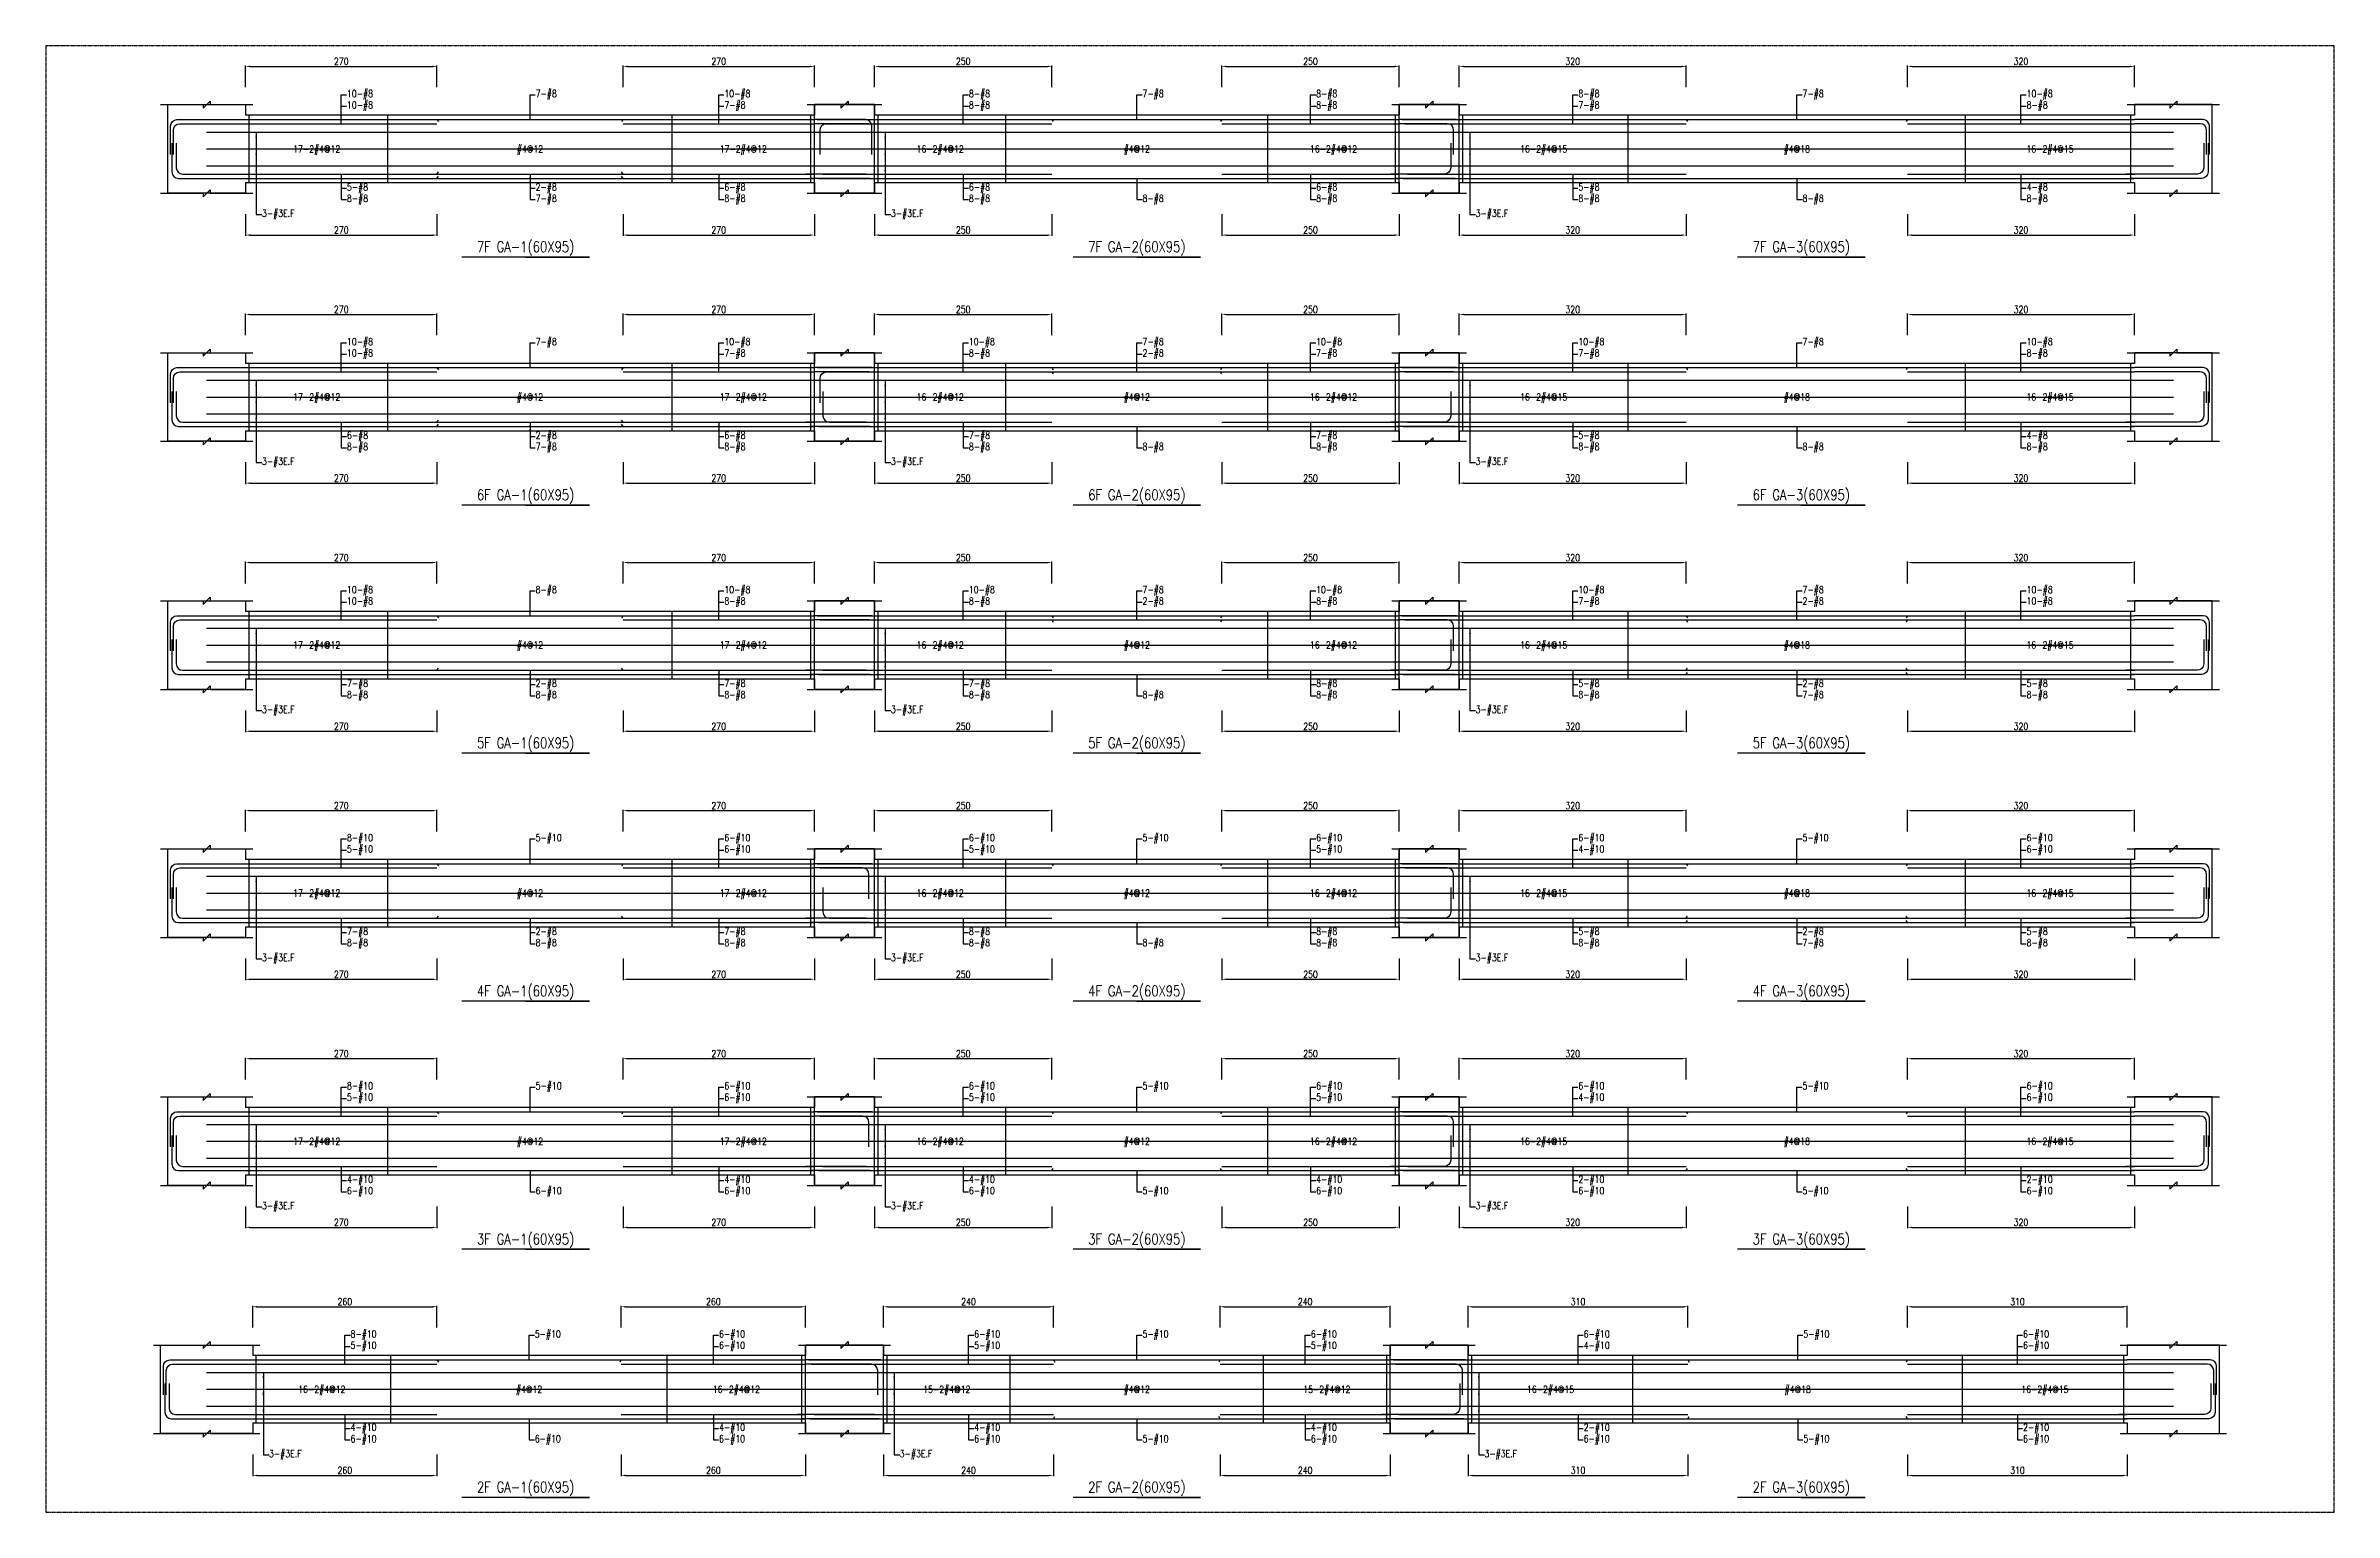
# Model space of a CAD drawing. Header units: millimetres. Extents: x 0 to 84580, y -12276 to 4373.
# Drawn here: x 39061 to 42290, y -3069 to -1000 of the extents above; entities that cross this region are included whole.
import ezdxf
from ezdxf.enums import TextEntityAlignment as Align

# ---------------------------------------------------------------- set-up
doc = ezdxf.new("R2010")
doc.units = ezdxf.units.MM
doc.header["$MEASUREMENT"] = 0
doc.linetypes.add('CENTER', pattern=[2, 1.25, -0.25, 0.25, -0.25])
for name, color, linetype in [('S-DIM', 2, 'Continuous'), ('S-GRID', 1, 'CENTER'), ('S-LEADER', 2, 'Continuous'), ('S-RC', 130, 'Continuous'), ('S-REINF', 6, 'Continuous'), ('S-TEXT', 2, 'Continuous')]:
    doc.layers.add(name, color=color, linetype=linetype)
doc.styles.add('CS4', font='romans.shx', dxfattribs={"width": 0.8, "bigfont": 'lsp.shx'})
doc.styles.get("Standard").update_dxf_attribs({"font": 'arial.ttf'})
doc.dimstyles.new('ISO-25', dxfattribs={"dimtxt": 2.5, "dimasz": 2.5, "dimexe": 1.25, "dimexo": 0.625, "dimtad": 1, "dimtxsty": 'Standard', "dimcen": 2.5, "dimadec": 0, "dimazin": 0, "dimtfac": 1, "dimtmove": 0, "dimatfit": 3, "dimfxl": 0, "dimarcsym": 0})

msp = doc.modelspace()

# ---------------------------------------------------------------- texts
at = {"layer": 'S-LEADER', "char_height": 10, "attachment_point": 4, "style": 'CS4'}
for s, insert in [('10-#8', (39486, -1069.062)), ('7-#8', (39752.25, -1069.062)), ('10-#8', (40018.5, -1069.062)), ('8-#8', (40363.5, -1069.062)), ('7-#8', (40608.5, -1069.062)), ('8-#8', (40853.5, -1069.062)), ('8-#8', (41223.5, -1069.062)), ('7-#8', (41539.75, -1069.062)), ('10-#8', (41856, -1069.062)), ('10-#8', (39486, -1085.062)), ('7-#8', (40018.5, -1085.062)), ('8-#8', (40363.5, -1085.062)), ('8-#8', (40853.5, -1085.062)), ('7-#8', (41223.5, -1085.062)), ('8-#8', (41856, -1085.062)), ('5-#8', (39486, -1201.062)), ('2-#8', (39752.25, -1201.062)), ('6-#8', (40018.5, -1201.062)), ('6-#8', (40363.5, -1201.062)), ('6-#8', (40853.5, -1201.062)), ('5-#8', (41223.5, -1201.062)), ('4-#8', (41856, -1201.062)), ('8-#8', (39486, -1217.062)), ('7-#8', (39752.25, -1217.062)), ('8-#8', (40018.5, -1217.062)), ('8-#8', (40363.5, -1217.062)), ('8-#8', (40608.5, -1217.062)), ('8-#8', (40853.5, -1217.062)), ('8-#8', (41223.5, -1217.062)), ('8-#8', (41539.75, -1217.062)), ('8-#8', (41856, -1217.062)), ('10-#8', (39486, -1419.062)), ('7-#8', (39752.25, -1419.062)), ('10-#8', (40018.5, -1419.062)), ('10-#8', (40363.5, -1419.062)), ('7-#8', (40608.5, -1419.062)), ('10-#8', (40853.5, -1419.062)), ('10-#8', (41223.5, -1419.062)), ('7-#8', (41539.75, -1419.062)), ('10-#8', (41856, -1419.062)), ('10-#8', (39486, -1435.062)), ('7-#8', (40018.5, -1435.062)), ('8-#8', (40363.5, -1435.062)), ('2-#8', (40608.5, -1435.062)), ('7-#8', (40853.5, -1435.062)), ('7-#8', (41223.5, -1435.062)), ('8-#8', (41856, -1435.062)), ('6-#8', (39486, -1551.062)), ('2-#8', (39752.25, -1551.062)), ('6-#8', (40018.5, -1551.062)), ('7-#8', (40363.5, -1551.062)), ('7-#8', (40853.5, -1551.062)), ('5-#8', (41223.5, -1551.062)), ('4-#8', (41856, -1551.062)), ('8-#8', (39486, -1567.062)), ('7-#8', (39752.25, -1567.062)), ('8-#8', (40018.5, -1567.062)), ('8-#8', (40363.5, -1567.062)), ('8-#8', (40608.5, -1567.062)), ('8-#8', (40853.5, -1567.062)), ('8-#8', (41223.5, -1567.062)), ('8-#8', (41539.75, -1567.062)), ('8-#8', (41856, -1567.062)), ('10-#8', (39486, -1769.062)), ('8-#8', (39752.25, -1769.062)), ('10-#8', (40018.5, -1769.062)), ('10-#8', (40363.5, -1769.062)), ('7-#8', (40608.5, -1769.062)), ('10-#8', (40853.5, -1769.062)), ('10-#8', (41223.5, -1769.062)), ('7-#8', (41539.75, -1769.062)), ('10-#8', (41856, -1769.062)), ('10-#8', (39486, -1785.062)), ('8-#8', (40018.5, -1785.062)), ('8-#8', (40363.5, -1785.062)), ('2-#8', (40608.5, -1785.062)), ('8-#8', (40853.5, -1785.062)), ('7-#8', (41223.5, -1785.062)), ('2-#8', (41539.75, -1785.062)), ('10-#8', (41856, -1785.062)), ('7-#8', (39486, -1901.062)), ('2-#8', (39752.25, -1901.062)), ('7-#8', (40018.5, -1901.062)), ('7-#8', (40363.5, -1901.062)), ('8-#8', (40853.5, -1901.062)), ('5-#8', (41223.5, -1901.062)), ('2-#8', (41539.75, -1901.062)), ('5-#8', (41856, -1901.062)), ('8-#8', (39486, -1917.062)), ('8-#8', (39752.25, -1917.062)), ('8-#8', (40018.5, -1917.062)), ('8-#8', (40363.5, -1917.062)), ('8-#8', (40608.5, -1917.062)), ('8-#8', (40853.5, -1917.062)), ('8-#8', (41223.5, -1917.062)), ('7-#8', (41539.75, -1917.062)), ('8-#8', (41856, -1917.062)), ('8-#10', (39486, -2119.062)), ('5-#10', (39486, -2135.062)), ('5-#10', (39752.25, -2119.062)), ('6-#10', (40018.5, -2119.062)), ('6-#10', (40018.5, -2135.062)), ('5-#10', (40363.5, -2135.062)), ('6-#10', (40363.5, -2119.062)), ('5-#10', (40608.5, -2119.062)), ('5-#10', (40853.5, -2135.062)), ('6-#10', (40853.5, -2119.062)), ('4-#10', (41223.5, -2135.062)), ('6-#10', (41223.5, -2119.062)), ('5-#10', (41539.75, -2119.062)), ('6-#10', (41856, -2119.062)), ('6-#10', (41856, -2135.062)), ('7-#8', (39486, -2251.062)), ('8-#8', (39486, -2267.062)), ('2-#8', (39752.25, -2251.062)), ('8-#8', (39752.25, -2267.062)), ('7-#8', (40018.5, -2251.062)), ('8-#8', (40018.5, -2267.062)), ('8-#8', (40363.5, -2251.062)), ('8-#8', (40363.5, -2267.062)), ('8-#8', (40608.5, -2267.062)), ('8-#8', (40853.5, -2251.062)), ('8-#8', (40853.5, -2267.062)), ('5-#8', (41223.5, -2251.062)), ('8-#8', (41223.5, -2267.062)), ('2-#8', (41539.75, -2251.062)), ('7-#8', (41539.75, -2267.062)), ('5-#8', (41856, -2251.062)), ('8-#8', (41856, -2267.062)), ('8-#10', (39486, -2469.062)), ('5-#10', (39486, -2485.062)), ('5-#10', (39752.25, -2469.062)), ('6-#10', (40018.5, -2469.062)), ('6-#10', (40018.5, -2485.062)), ('5-#10', (40363.5, -2485.062)), ('6-#10', (40363.5, -2469.062)), ('5-#10', (40608.5, -2469.062)), ('5-#10', (40853.5, -2485.062)), ('6-#10', (40853.5, -2469.062)), ('4-#10', (41223.5, -2485.062)), ('6-#10', (41223.5, -2469.062)), ('5-#10', (41539.75, -2469.062)), ('6-#10', (41856, -2469.062)), ('6-#10', (41856, -2485.062)), ('4-#10', (39486, -2601.062)), ('6-#10', (39486, -2617.062)), ('6-#10', (39752.25, -2617.062)), ('4-#10', (40018.5, -2601.062)), ('6-#10', (40018.5, -2617.062)), ('4-#10', (40363.5, -2601.062)), ('6-#10', (40363.5, -2617.062)), ('5-#10', (40608.5, -2617.062)), ('4-#10', (40853.5, -2601.062)), ('6-#10', (40853.5, -2617.062)), ('2-#10', (41223.5, -2601.062)), ('6-#10', (41223.5, -2617.062)), ('5-#10', (41539.75, -2617.062)), ('2-#10', (41856, -2601.062)), ('6-#10', (41856, -2617.062)), ('8-#10', (39491, -2819.062)), ('5-#10', (39491, -2835.062)), ('5-#10', (39751, -2819.062)), ('6-#10', (40011, -2819.062)), ('6-#10', (40011, -2835.062)), ('5-#10', (40371, -2835.062)), ('6-#10', (40371, -2819.062)), ('5-#10', (40608.5, -2819.062)), ('5-#10', (40846, -2835.062)), ('6-#10', (40846, -2819.062)), ('4-#10', (41231, -2835.062)), ('6-#10', (41231, -2819.062)), ('5-#10', (41541, -2819.062)), ('6-#10', (41851, -2819.062)), ('6-#10', (41851, -2835.062)), ('4-#10', (39491, -2951.062)), ('6-#10', (39491, -2967.062)), ('6-#10', (39751, -2967.062)), ('4-#10', (40011, -2951.062)), ('6-#10', (40011, -2967.062)), ('4-#10', (40371, -2951.062)), ('6-#10', (40371, -2967.062)), ('5-#10', (40608.5, -2967.062)), ('4-#10', (40846, -2951.062)), ('6-#10', (40846, -2967.062)), ('2-#10', (41231, -2951.062)), ('6-#10', (41231, -2967.062)), ('5-#10', (41541, -2967.062)), ('2-#10', (41851, -2951.062)), ('6-#10', (41851, -2967.062))]:
    msp.add_mtext(s, dxfattribs=dict(at, insert=insert))
at = {"layer": 'S-LEADER', "color": 3, "char_height": 10, "attachment_point": 4, "style": 'CS4'}
for insert in [(39366, -1238.062), (40253.5, -1238.062), (41078.5, -1238.062), (39366, -1588.062), (40253.5, -1588.062), (41078.5, -1588.062), (39366, -1938.062), (40253.5, -1938.062), (41078.5, -1938.062), (39366, -2288.062), (40253.5, -2288.062), (41078.5, -2288.062), (39366, -2638.062), (40253.5, -2638.062), (41078.5, -2638.062), (39376, -2988.062), (40266, -2988.062), (41091, -2988.062)]:
    msp.add_mtext('3-#3E.F', dxfattribs=dict(at, insert=insert))
at = {"layer": 'S-RC', "style": 'CS4', "width": 0.8}
for s, p in [('7F GA-1(60X95)', (39738, -1291.062)), ('7F GA-2(60X95)', (40600.5, -1291.062)), ('7F GA-3(60X95)', (41538, -1291.062)), ('6F GA-1(60X95)', (39738, -1641.062)), ('6F GA-2(60X95)', (40600.5, -1641.062)), ('6F GA-3(60X95)', (41538, -1641.062)), ('5F GA-1(60X95)', (39738, -1991.062)), ('5F GA-2(60X95)', (40600.5, -1991.062)), ('5F GA-3(60X95)', (41538, -1991.062)), ('4F GA-1(60X95)', (39738, -2341.062)), ('4F GA-2(60X95)', (40600.5, -2341.062)), ('4F GA-3(60X95)', (41538, -2341.062)), ('3F GA-1(60X95)', (39738, -2691.062)), ('3F GA-2(60X95)', (40600.5, -2691.062)), ('3F GA-3(60X95)', (41538, -2691.062)), ('2F GA-1(60X95)', (39738, -3041.062)), ('2F GA-2(60X95)', (40600.5, -3041.062)), ('2F GA-3(60X95)', (41538, -3041.062))]:
    msp.add_text(s, height=15, dxfattribs=at).set_placement(p, align=Align.CENTER)
at = {"layer": 'S-TEXT', "color": 1, "style": 'CS4', "width": 0.8}
for s, p in [('17-2#4@12', (39443.312, -1150.562)), ('#4@12', (39744.25, -1150.562)), ('17-2#4@12', (40045.188, -1150.562)), ('16-2#4@12', (40323, -1150.562)), ('#4@12', (40600.5, -1150.562)), ('16-2#4@12', (40878, -1150.562)), ('16-2#4@15', (41174.562, -1150.562)), ('#4@18', (41531.75, -1150.562)), ('16-2#4@15', (41888.938, -1150.562)), ('17-2#4@12', (39443.312, -1500.562)), ('#4@12', (39744.25, -1500.562)), ('17-2#4@12', (40045.188, -1500.562)), ('16-2#4@12', (40323, -1500.562)), ('#4@12', (40600.5, -1500.562)), ('16-2#4@12', (40878, -1500.562)), ('16-2#4@15', (41174.562, -1500.562)), ('#4@18', (41531.75, -1500.562)), ('16-2#4@15', (41888.938, -1500.562)), ('17-2#4@12', (39443.312, -1850.562)), ('#4@12', (39744.25, -1850.562)), ('17-2#4@12', (40045.188, -1850.562)), ('16-2#4@12', (40323, -1850.562)), ('#4@12', (40600.5, -1850.562)), ('16-2#4@12', (40878, -1850.562)), ('16-2#4@15', (41174.562, -1850.562)), ('#4@18', (41531.75, -1850.562)), ('16-2#4@15', (41888.938, -1850.562)), ('17-2#4@12', (39443.312, -2200.562)), ('#4@12', (39744.25, -2200.562)), ('17-2#4@12', (40045.188, -2200.562)), ('16-2#4@12', (40323, -2200.562)), ('#4@12', (40600.5, -2200.562)), ('16-2#4@12', (40878, -2200.562)), ('16-2#4@15', (41174.562, -2200.562)), ('#4@18', (41531.75, -2200.562)), ('16-2#4@15', (41888.938, -2200.562)), ('17-2#4@12', (39443.312, -2550.562)), ('#4@12', (39744.25, -2550.562)), ('17-2#4@12', (40045.188, -2550.562)), ('16-2#4@12', (40323, -2550.562)), ('#4@12', (40600.5, -2550.562)), ('16-2#4@12', (40878, -2550.562)), ('16-2#4@15', (41174.562, -2550.562)), ('#4@18', (41531.75, -2550.562)), ('16-2#4@15', (41888.938, -2550.562)), ('16-2#4@12', (39450.5, -2900.562)), ('#4@12', (39743, -2900.562)), ('16-2#4@12', (40035.5, -2900.562)), ('15-2#4@12', (40332.375, -2900.562)), ('#4@12', (40600.5, -2900.562)), ('15-2#4@12', (40868.625, -2900.562)), ('16-2#4@15', (41184.25, -2900.562)), ('#4@18', (41533, -2900.562)), ('16-2#4@15', (41881.75, -2900.562))]:
    msp.add_text(s, height=10, dxfattribs=at).set_placement(p, align=Align.CENTER)

# ---------------------------------------------------------------- blocks, each defined once
blk = doc.blocks.new('*D1069')
at = {"layer": 'DEFPOINTS', "color": 0, "transparency": 16777216}
for p in [(39353, -2809.0625), (39613, -2779.0625), (39613, -2809.0625)]:
    blk.add_point(p, dxfattribs=at)
at = {"layer": 'S-DIM', "color": 0, "lineweight": -2, "transparency": 16777216}
for p, q in [((39353, -2808.4375), (39353, -2777.8125)), ((39359, -2779.0625), (39607, -2779.0625)), ((39613, -2808.4375), (39613, -2777.8125))]:
    blk.add_line(p, q, dxfattribs=at)
at = {"layer": 'S-DIM', "color": 0, "transparency": 16777216}
for points in [[(39359, -2778.0625), (39359, -2780.0625), (39353, -2779.0625)], [(39607, -2778.0625), (39607, -2780.0625), (39613, -2779.0625)]]:
    blk.add_solid(points, dxfattribs=at)
at = {"layer": 'S-DIM', "color": 0, "transparency": 16777216, "insert": (39483, -2772.0625), "char_height": 10, "attachment_point": 5, "style": 'CS4'}
blk.add_mtext('260', dxfattribs=at)
blk = doc.blocks.new('*D1070')
at = {"layer": 'DEFPOINTS', "color": 0, "transparency": 16777216}
for p in [(39873, -2809.0625), (40133, -2779.0625), (40133, -2809.0625)]:
    blk.add_point(p, dxfattribs=at)
at = {"layer": 'S-DIM', "color": 0, "lineweight": -2, "transparency": 16777216}
for p, q in [((39873, -2808.4375), (39873, -2777.8125)), ((39879, -2779.0625), (40127, -2779.0625)), ((40133, -2808.4375), (40133, -2777.8125))]:
    blk.add_line(p, q, dxfattribs=at)
at = {"layer": 'S-DIM', "color": 0, "transparency": 16777216}
for points in [[(39879, -2778.0625), (39879, -2780.0625), (39873, -2779.0625)], [(40127, -2778.0625), (40127, -2780.0625), (40133, -2779.0625)]]:
    blk.add_solid(points, dxfattribs=at)
at = {"layer": 'S-DIM', "color": 0, "transparency": 16777216, "insert": (40003, -2772.0625), "char_height": 10, "attachment_point": 5, "style": 'CS4'}
blk.add_mtext('260', dxfattribs=at)
blk = doc.blocks.new('*D1071')
at = {"layer": 'DEFPOINTS', "color": 0, "transparency": 16777216}
for p in [(39353, -2987.0625), (39613, -2987.0625), (39613, -3017.0625)]:
    blk.add_point(p, dxfattribs=at)
at = {"layer": 'S-DIM', "color": 0, "lineweight": -2, "transparency": 16777216}
for p, q in [((39353, -2987.6875), (39353, -3018.3125)), ((39613, -2987.6875), (39613, -3018.3125)), ((39359, -3017.0625), (39607, -3017.0625))]:
    blk.add_line(p, q, dxfattribs=at)
at = {"layer": 'S-DIM', "color": 0, "transparency": 16777216}
for points in [[(39359, -3016.0625), (39359, -3018.0625), (39353, -3017.0625)], [(39607, -3016.0625), (39607, -3018.0625), (39613, -3017.0625)]]:
    blk.add_solid(points, dxfattribs=at)
at = {"layer": 'S-DIM', "color": 0, "transparency": 16777216, "insert": (39483, -3010.0625), "char_height": 10, "attachment_point": 5, "style": 'CS4'}
blk.add_mtext('260', dxfattribs=at)
blk = doc.blocks.new('*D1072')
at = {"layer": 'DEFPOINTS', "color": 0, "transparency": 16777216}
for p in [(39873, -2987.0625), (40133, -2987.0625), (40133, -3017.0625)]:
    blk.add_point(p, dxfattribs=at)
at = {"layer": 'S-DIM', "color": 0, "lineweight": -2, "transparency": 16777216}
for p, q in [((39873, -2987.6875), (39873, -3018.3125)), ((40133, -2987.6875), (40133, -3018.3125)), ((39879, -3017.0625), (40127, -3017.0625))]:
    blk.add_line(p, q, dxfattribs=at)
at = {"layer": 'S-DIM', "color": 0, "transparency": 16777216}
for points in [[(39879, -3016.0625), (39879, -3018.0625), (39873, -3017.0625)], [(40127, -3016.0625), (40127, -3018.0625), (40133, -3017.0625)]]:
    blk.add_solid(points, dxfattribs=at)
at = {"layer": 'S-DIM', "color": 0, "transparency": 16777216, "insert": (40003, -3010.0625), "char_height": 10, "attachment_point": 5, "style": 'CS4'}
blk.add_mtext('260', dxfattribs=at)
blk = doc.blocks.new('*D1063')
at = {"layer": 'DEFPOINTS', "color": 0, "transparency": 16777216}
for p in [(39613, -2429.0625), (39343, -2459.0625), (39613, -2459.0625)]:
    blk.add_point(p, dxfattribs=at)
at = {"layer": 'S-DIM', "color": 0, "lineweight": -2, "transparency": 16777216}
for p, q in [((39343, -2458.4375), (39343, -2427.8125)), ((39349, -2429.0625), (39607, -2429.0625)), ((39613, -2458.4375), (39613, -2427.8125))]:
    blk.add_line(p, q, dxfattribs=at)
at = {"layer": 'S-DIM', "color": 0, "transparency": 16777216}
for points in [[(39349, -2428.0625), (39349, -2430.0625), (39343, -2429.0625)], [(39607, -2428.0625), (39607, -2430.0625), (39613, -2429.0625)]]:
    blk.add_solid(points, dxfattribs=at)
at = {"layer": 'S-DIM', "color": 0, "transparency": 16777216, "insert": (39478, -2422.0625), "char_height": 10, "attachment_point": 5, "style": 'CS4'}
blk.add_mtext('270', dxfattribs=at)
blk = doc.blocks.new('*D1064')
at = {"layer": 'DEFPOINTS', "color": 0, "transparency": 16777216}
for p in [(40145.5, -2429.0625), (39875.5, -2459.0625), (40145.5, -2459.0625)]:
    blk.add_point(p, dxfattribs=at)
at = {"layer": 'S-DIM', "color": 0, "lineweight": -2, "transparency": 16777216}
for p, q in [((39875.5, -2458.4375), (39875.5, -2427.8125)), ((39881.5, -2429.0625), (40139.5, -2429.0625)), ((40145.5, -2458.4375), (40145.5, -2427.8125))]:
    blk.add_line(p, q, dxfattribs=at)
at = {"layer": 'S-DIM', "color": 0, "transparency": 16777216}
for points in [[(39881.5, -2428.0625), (39881.5, -2430.0625), (39875.5, -2429.0625)], [(40139.5, -2428.0625), (40139.5, -2430.0625), (40145.5, -2429.0625)]]:
    blk.add_solid(points, dxfattribs=at)
at = {"layer": 'S-DIM', "color": 0, "transparency": 16777216, "insert": (40010.5, -2422.0625), "char_height": 10, "attachment_point": 5, "style": 'CS4'}
blk.add_mtext('270', dxfattribs=at)
blk = doc.blocks.new('*D1065')
at = {"layer": 'DEFPOINTS', "color": 0, "transparency": 16777216}
for p in [(39343, -2637.0625), (39613, -2637.0625), (39613, -2667.0625)]:
    blk.add_point(p, dxfattribs=at)
at = {"layer": 'S-DIM', "color": 0, "lineweight": -2, "transparency": 16777216}
for p, q in [((39343, -2637.6875), (39343, -2668.3125)), ((39613, -2637.6875), (39613, -2668.3125)), ((39349, -2667.0625), (39607, -2667.0625))]:
    blk.add_line(p, q, dxfattribs=at)
at = {"layer": 'S-DIM', "color": 0, "transparency": 16777216}
for points in [[(39349, -2666.0625), (39349, -2668.0625), (39343, -2667.0625)], [(39607, -2666.0625), (39607, -2668.0625), (39613, -2667.0625)]]:
    blk.add_solid(points, dxfattribs=at)
at = {"layer": 'S-DIM', "color": 0, "transparency": 16777216, "insert": (39478, -2660.0625), "char_height": 10, "attachment_point": 5, "style": 'CS4'}
blk.add_mtext('270', dxfattribs=at)
blk = doc.blocks.new('*D1066')
at = {"layer": 'DEFPOINTS', "color": 0, "transparency": 16777216}
for p in [(39875.5, -2637.0625), (40145.5, -2637.0625), (40145.5, -2667.0625)]:
    blk.add_point(p, dxfattribs=at)
at = {"layer": 'S-DIM', "color": 0, "lineweight": -2, "transparency": 16777216}
for p, q in [((39875.5, -2637.6875), (39875.5, -2668.3125)), ((40145.5, -2637.6875), (40145.5, -2668.3125)), ((39881.5, -2667.0625), (40139.5, -2667.0625))]:
    blk.add_line(p, q, dxfattribs=at)
at = {"layer": 'S-DIM', "color": 0, "transparency": 16777216}
for points in [[(39881.5, -2666.0625), (39881.5, -2668.0625), (39875.5, -2667.0625)], [(40139.5, -2666.0625), (40139.5, -2668.0625), (40145.5, -2667.0625)]]:
    blk.add_solid(points, dxfattribs=at)
at = {"layer": 'S-DIM', "color": 0, "transparency": 16777216, "insert": (40010.5, -2660.0625), "char_height": 10, "attachment_point": 5, "style": 'CS4'}
blk.add_mtext('270', dxfattribs=at)
blk = doc.blocks.new('*D1067')
at = {"layer": 'DEFPOINTS', "color": 0, "transparency": 16777216}
for p in [(39613, -2079.0625), (39343, -2109.0625), (39613, -2109.0625)]:
    blk.add_point(p, dxfattribs=at)
at = {"layer": 'S-DIM', "color": 0, "lineweight": -2, "transparency": 16777216}
for p, q in [((39343, -2108.4375), (39343, -2077.8125)), ((39349, -2079.0625), (39607, -2079.0625)), ((39613, -2108.4375), (39613, -2077.8125))]:
    blk.add_line(p, q, dxfattribs=at)
at = {"layer": 'S-DIM', "color": 0, "transparency": 16777216}
for points in [[(39349, -2078.0625), (39349, -2080.0625), (39343, -2079.0625)], [(39607, -2078.0625), (39607, -2080.0625), (39613, -2079.0625)]]:
    blk.add_solid(points, dxfattribs=at)
at = {"layer": 'S-DIM', "color": 0, "transparency": 16777216, "insert": (39478, -2072.0625), "char_height": 10, "attachment_point": 5, "style": 'CS4'}
blk.add_mtext('270', dxfattribs=at)
blk = doc.blocks.new('*D1068')
at = {"layer": 'DEFPOINTS', "color": 0, "transparency": 16777216}
for p in [(40145.5, -2079.0625), (39875.5, -2109.0625), (40145.5, -2109.0625)]:
    blk.add_point(p, dxfattribs=at)
at = {"layer": 'S-DIM', "color": 0, "lineweight": -2, "transparency": 16777216}
for p, q in [((39875.5, -2108.4375), (39875.5, -2077.8125)), ((39881.5, -2079.0625), (40139.5, -2079.0625)), ((40145.5, -2108.4375), (40145.5, -2077.8125))]:
    blk.add_line(p, q, dxfattribs=at)
at = {"layer": 'S-DIM', "color": 0, "transparency": 16777216}
for points in [[(39881.5, -2078.0625), (39881.5, -2080.0625), (39875.5, -2079.0625)], [(40139.5, -2078.0625), (40139.5, -2080.0625), (40145.5, -2079.0625)]]:
    blk.add_solid(points, dxfattribs=at)
at = {"layer": 'S-DIM', "color": 0, "transparency": 16777216, "insert": (40010.5, -2072.0625), "char_height": 10, "attachment_point": 5, "style": 'CS4'}
blk.add_mtext('270', dxfattribs=at)
blk = doc.blocks.new('*D1073')
at = {"layer": 'DEFPOINTS', "color": 0, "transparency": 16777216}
for p in [(39343, -2287.0625), (39613, -2287.0625), (39613, -2317.0625)]:
    blk.add_point(p, dxfattribs=at)
at = {"layer": 'S-DIM', "color": 0, "lineweight": -2, "transparency": 16777216}
for p, q in [((39343, -2287.6875), (39343, -2318.3125)), ((39613, -2287.6875), (39613, -2318.3125)), ((39349, -2317.0625), (39607, -2317.0625))]:
    blk.add_line(p, q, dxfattribs=at)
at = {"layer": 'S-DIM', "color": 0, "transparency": 16777216}
for points in [[(39349, -2316.0625), (39349, -2318.0625), (39343, -2317.0625)], [(39607, -2316.0625), (39607, -2318.0625), (39613, -2317.0625)]]:
    blk.add_solid(points, dxfattribs=at)
at = {"layer": 'S-DIM', "color": 0, "transparency": 16777216, "insert": (39478, -2310.0625), "char_height": 10, "attachment_point": 5, "style": 'CS4'}
blk.add_mtext('270', dxfattribs=at)
blk = doc.blocks.new('*D1074')
at = {"layer": 'DEFPOINTS', "color": 0, "transparency": 16777216}
for p in [(39875.5, -2287.0625), (40145.5, -2287.0625), (40145.5, -2317.0625)]:
    blk.add_point(p, dxfattribs=at)
at = {"layer": 'S-DIM', "color": 0, "lineweight": -2, "transparency": 16777216}
for p, q in [((39875.5, -2287.6875), (39875.5, -2318.3125)), ((40145.5, -2287.6875), (40145.5, -2318.3125)), ((39881.5, -2317.0625), (40139.5, -2317.0625))]:
    blk.add_line(p, q, dxfattribs=at)
at = {"layer": 'S-DIM', "color": 0, "transparency": 16777216}
for points in [[(39881.5, -2316.0625), (39881.5, -2318.0625), (39875.5, -2317.0625)], [(40139.5, -2316.0625), (40139.5, -2318.0625), (40145.5, -2317.0625)]]:
    blk.add_solid(points, dxfattribs=at)
at = {"layer": 'S-DIM', "color": 0, "transparency": 16777216, "insert": (40010.5, -2310.0625), "char_height": 10, "attachment_point": 5, "style": 'CS4'}
blk.add_mtext('270', dxfattribs=at)
blk = doc.blocks.new('*D1075')
at = {"layer": 'DEFPOINTS', "color": 0, "transparency": 16777216}
for p in [(39613, -1729.0625), (39343, -1759.0625), (39613, -1759.0625)]:
    blk.add_point(p, dxfattribs=at)
at = {"layer": 'S-DIM', "color": 0, "lineweight": -2, "transparency": 16777216}
for p, q in [((39343, -1758.4375), (39343, -1727.8125)), ((39349, -1729.0625), (39607, -1729.0625)), ((39613, -1758.4375), (39613, -1727.8125))]:
    blk.add_line(p, q, dxfattribs=at)
at = {"layer": 'S-DIM', "color": 0, "transparency": 16777216}
for points in [[(39349, -1728.0625), (39349, -1730.0625), (39343, -1729.0625)], [(39607, -1728.0625), (39607, -1730.0625), (39613, -1729.0625)]]:
    blk.add_solid(points, dxfattribs=at)
at = {"layer": 'S-DIM', "color": 0, "transparency": 16777216, "insert": (39478, -1722.0625), "char_height": 10, "attachment_point": 5, "style": 'CS4'}
blk.add_mtext('270', dxfattribs=at)
blk = doc.blocks.new('*D1076')
at = {"layer": 'DEFPOINTS', "color": 0, "transparency": 16777216}
for p in [(40145.5, -1729.0625), (39875.5, -1759.0625), (40145.5, -1759.0625)]:
    blk.add_point(p, dxfattribs=at)
at = {"layer": 'S-DIM', "color": 0, "lineweight": -2, "transparency": 16777216}
for p, q in [((39875.5, -1758.4375), (39875.5, -1727.8125)), ((39881.5, -1729.0625), (40139.5, -1729.0625)), ((40145.5, -1758.4375), (40145.5, -1727.8125))]:
    blk.add_line(p, q, dxfattribs=at)
at = {"layer": 'S-DIM', "color": 0, "transparency": 16777216}
for points in [[(39881.5, -1728.0625), (39881.5, -1730.0625), (39875.5, -1729.0625)], [(40139.5, -1728.0625), (40139.5, -1730.0625), (40145.5, -1729.0625)]]:
    blk.add_solid(points, dxfattribs=at)
at = {"layer": 'S-DIM', "color": 0, "transparency": 16777216, "insert": (40010.5, -1722.0625), "char_height": 10, "attachment_point": 5, "style": 'CS4'}
blk.add_mtext('270', dxfattribs=at)
blk = doc.blocks.new('*D1077')
at = {"layer": 'DEFPOINTS', "color": 0, "transparency": 16777216}
for p in [(39343, -1937.0625), (39613, -1937.0625), (39613, -1967.0625)]:
    blk.add_point(p, dxfattribs=at)
at = {"layer": 'S-DIM', "color": 0, "lineweight": -2, "transparency": 16777216}
for p, q in [((39343, -1937.6875), (39343, -1968.3125)), ((39349, -1967.0625), (39607, -1967.0625)), ((39613, -1937.6875), (39613, -1968.3125))]:
    blk.add_line(p, q, dxfattribs=at)
at = {"layer": 'S-DIM', "color": 0, "transparency": 16777216}
for points in [[(39349, -1966.0625), (39349, -1968.0625), (39343, -1967.0625)], [(39607, -1966.0625), (39607, -1968.0625), (39613, -1967.0625)]]:
    blk.add_solid(points, dxfattribs=at)
at = {"layer": 'S-DIM', "color": 0, "transparency": 16777216, "insert": (39478, -1960.0625), "char_height": 10, "attachment_point": 5, "style": 'CS4'}
blk.add_mtext('270', dxfattribs=at)
blk = doc.blocks.new('*D1078')
at = {"layer": 'DEFPOINTS', "color": 0, "transparency": 16777216}
for p in [(39875.5, -1937.0625), (40145.5, -1937.0625), (40145.5, -1967.0625)]:
    blk.add_point(p, dxfattribs=at)
at = {"layer": 'S-DIM', "color": 0, "lineweight": -2, "transparency": 16777216}
for p, q in [((39875.5, -1937.6875), (39875.5, -1968.3125)), ((39881.5, -1967.0625), (40139.5, -1967.0625)), ((40145.5, -1937.6875), (40145.5, -1968.3125))]:
    blk.add_line(p, q, dxfattribs=at)
at = {"layer": 'S-DIM', "color": 0, "transparency": 16777216}
for points in [[(39881.5, -1966.0625), (39881.5, -1968.0625), (39875.5, -1967.0625)], [(40139.5, -1966.0625), (40139.5, -1968.0625), (40145.5, -1967.0625)]]:
    blk.add_solid(points, dxfattribs=at)
at = {"layer": 'S-DIM', "color": 0, "transparency": 16777216, "insert": (40010.5, -1960.0625), "char_height": 10, "attachment_point": 5, "style": 'CS4'}
blk.add_mtext('270', dxfattribs=at)
blk = doc.blocks.new('*D1079')
at = {"layer": 'DEFPOINTS', "color": 0, "transparency": 16777216}
for p in [(39613, -1379.0625), (39343, -1409.0625), (39613, -1409.0625)]:
    blk.add_point(p, dxfattribs=at)
at = {"layer": 'S-DIM', "color": 0, "lineweight": -2, "transparency": 16777216}
for p, q in [((39343, -1408.4375), (39343, -1377.8125)), ((39349, -1379.0625), (39607, -1379.0625)), ((39613, -1408.4375), (39613, -1377.8125))]:
    blk.add_line(p, q, dxfattribs=at)
at = {"layer": 'S-DIM', "color": 0, "transparency": 16777216}
for points in [[(39349, -1378.0625), (39349, -1380.0625), (39343, -1379.0625)], [(39607, -1378.0625), (39607, -1380.0625), (39613, -1379.0625)]]:
    blk.add_solid(points, dxfattribs=at)
at = {"layer": 'S-DIM', "color": 0, "transparency": 16777216, "insert": (39478, -1372.0625), "char_height": 10, "attachment_point": 5, "style": 'CS4'}
blk.add_mtext('270', dxfattribs=at)
blk = doc.blocks.new('*D1080')
at = {"layer": 'DEFPOINTS', "color": 0, "transparency": 16777216}
for p in [(40145.5, -1379.0625), (39875.5, -1409.0625), (40145.5, -1409.0625)]:
    blk.add_point(p, dxfattribs=at)
at = {"layer": 'S-DIM', "color": 0, "lineweight": -2, "transparency": 16777216}
for p, q in [((39875.5, -1408.4375), (39875.5, -1377.8125)), ((39881.5, -1379.0625), (40139.5, -1379.0625)), ((40145.5, -1408.4375), (40145.5, -1377.8125))]:
    blk.add_line(p, q, dxfattribs=at)
at = {"layer": 'S-DIM', "color": 0, "transparency": 16777216}
for points in [[(39881.5, -1378.0625), (39881.5, -1380.0625), (39875.5, -1379.0625)], [(40139.5, -1378.0625), (40139.5, -1380.0625), (40145.5, -1379.0625)]]:
    blk.add_solid(points, dxfattribs=at)
at = {"layer": 'S-DIM', "color": 0, "transparency": 16777216, "insert": (40010.5, -1372.0625), "char_height": 10, "attachment_point": 5, "style": 'CS4'}
blk.add_mtext('270', dxfattribs=at)
blk = doc.blocks.new('*D1081')
at = {"layer": 'DEFPOINTS', "color": 0, "transparency": 16777216}
for p in [(39343, -1587.0625), (39613, -1587.0625), (39613, -1617.0625)]:
    blk.add_point(p, dxfattribs=at)
at = {"layer": 'S-DIM', "color": 0, "lineweight": -2, "transparency": 16777216}
for p, q in [((39343, -1587.6875), (39343, -1618.3125)), ((39613, -1587.6875), (39613, -1618.3125)), ((39349, -1617.0625), (39607, -1617.0625))]:
    blk.add_line(p, q, dxfattribs=at)
at = {"layer": 'S-DIM', "color": 0, "transparency": 16777216}
for points in [[(39349, -1616.0625), (39349, -1618.0625), (39343, -1617.0625)], [(39607, -1616.0625), (39607, -1618.0625), (39613, -1617.0625)]]:
    blk.add_solid(points, dxfattribs=at)
at = {"layer": 'S-DIM', "color": 0, "transparency": 16777216, "insert": (39478, -1610.0625), "char_height": 10, "attachment_point": 5, "style": 'CS4'}
blk.add_mtext('270', dxfattribs=at)
blk = doc.blocks.new('*D1082')
at = {"layer": 'DEFPOINTS', "color": 0, "transparency": 16777216}
for p in [(39875.5, -1587.0625), (40145.5, -1587.0625), (40145.5, -1617.0625)]:
    blk.add_point(p, dxfattribs=at)
at = {"layer": 'S-DIM', "color": 0, "lineweight": -2, "transparency": 16777216}
for p, q in [((39875.5, -1587.6875), (39875.5, -1618.3125)), ((40145.5, -1587.6875), (40145.5, -1618.3125)), ((39881.5, -1617.0625), (40139.5, -1617.0625))]:
    blk.add_line(p, q, dxfattribs=at)
at = {"layer": 'S-DIM', "color": 0, "transparency": 16777216}
for points in [[(39881.5, -1616.0625), (39881.5, -1618.0625), (39875.5, -1617.0625)], [(40139.5, -1616.0625), (40139.5, -1618.0625), (40145.5, -1617.0625)]]:
    blk.add_solid(points, dxfattribs=at)
at = {"layer": 'S-DIM', "color": 0, "transparency": 16777216, "insert": (40010.5, -1610.0625), "char_height": 10, "attachment_point": 5, "style": 'CS4'}
blk.add_mtext('270', dxfattribs=at)
blk = doc.blocks.new('*D1083')
at = {"layer": 'DEFPOINTS', "color": 0, "transparency": 16777216}
for p in [(39613, -1029.0625), (39343, -1059.0625), (39613, -1059.0625)]:
    blk.add_point(p, dxfattribs=at)
at = {"layer": 'S-DIM', "color": 0, "lineweight": -2, "transparency": 16777216}
for p, q in [((39343, -1058.4375), (39343, -1027.8125)), ((39349, -1029.0625), (39607, -1029.0625)), ((39613, -1058.4375), (39613, -1027.8125))]:
    blk.add_line(p, q, dxfattribs=at)
at = {"layer": 'S-DIM', "color": 0, "transparency": 16777216}
for points in [[(39349, -1028.0625), (39349, -1030.0625), (39343, -1029.0625)], [(39607, -1028.0625), (39607, -1030.0625), (39613, -1029.0625)]]:
    blk.add_solid(points, dxfattribs=at)
at = {"layer": 'S-DIM', "color": 0, "transparency": 16777216, "insert": (39478, -1022.0625), "char_height": 10, "attachment_point": 5, "style": 'CS4'}
blk.add_mtext('270', dxfattribs=at)
blk = doc.blocks.new('*D1084')
at = {"layer": 'DEFPOINTS', "color": 0, "transparency": 16777216}
for p in [(40145.5, -1029.0625), (39875.5, -1059.0625), (40145.5, -1059.0625)]:
    blk.add_point(p, dxfattribs=at)
at = {"layer": 'S-DIM', "color": 0, "lineweight": -2, "transparency": 16777216}
for p, q in [((39875.5, -1058.4375), (39875.5, -1027.8125)), ((39881.5, -1029.0625), (40139.5, -1029.0625)), ((40145.5, -1058.4375), (40145.5, -1027.8125))]:
    blk.add_line(p, q, dxfattribs=at)
at = {"layer": 'S-DIM', "color": 0, "transparency": 16777216}
for points in [[(39881.5, -1028.0625), (39881.5, -1030.0625), (39875.5, -1029.0625)], [(40139.5, -1028.0625), (40139.5, -1030.0625), (40145.5, -1029.0625)]]:
    blk.add_solid(points, dxfattribs=at)
at = {"layer": 'S-DIM', "color": 0, "transparency": 16777216, "insert": (40010.5, -1022.0625), "char_height": 10, "attachment_point": 5, "style": 'CS4'}
blk.add_mtext('270', dxfattribs=at)
blk = doc.blocks.new('*D1085')
at = {"layer": 'DEFPOINTS', "color": 0, "transparency": 16777216}
for p in [(39343, -1237.0625), (39613, -1237.0625), (39613, -1267.0625)]:
    blk.add_point(p, dxfattribs=at)
at = {"layer": 'S-DIM', "color": 0, "lineweight": -2, "transparency": 16777216}
for p, q in [((39343, -1237.6875), (39343, -1268.3125)), ((39613, -1237.6875), (39613, -1268.3125)), ((39349, -1267.0625), (39607, -1267.0625))]:
    blk.add_line(p, q, dxfattribs=at)
at = {"layer": 'S-DIM', "color": 0, "transparency": 16777216}
for points in [[(39349, -1266.0625), (39349, -1268.0625), (39343, -1267.0625)], [(39607, -1266.0625), (39607, -1268.0625), (39613, -1267.0625)]]:
    blk.add_solid(points, dxfattribs=at)
at = {"layer": 'S-DIM', "color": 0, "transparency": 16777216, "insert": (39478, -1260.0625), "char_height": 10, "attachment_point": 5, "style": 'CS4'}
blk.add_mtext('270', dxfattribs=at)
blk = doc.blocks.new('*D1086')
at = {"layer": 'DEFPOINTS', "color": 0, "transparency": 16777216}
for p in [(39875.5, -1237.0625), (40145.5, -1237.0625), (40145.5, -1267.0625)]:
    blk.add_point(p, dxfattribs=at)
at = {"layer": 'S-DIM', "color": 0, "lineweight": -2, "transparency": 16777216}
for p, q in [((39875.5, -1237.6875), (39875.5, -1268.3125)), ((40145.5, -1237.6875), (40145.5, -1268.3125)), ((39881.5, -1267.0625), (40139.5, -1267.0625))]:
    blk.add_line(p, q, dxfattribs=at)
at = {"layer": 'S-DIM', "color": 0, "transparency": 16777216}
for points in [[(39881.5, -1266.0625), (39881.5, -1268.0625), (39875.5, -1267.0625)], [(40139.5, -1266.0625), (40139.5, -1268.0625), (40145.5, -1267.0625)]]:
    blk.add_solid(points, dxfattribs=at)
at = {"layer": 'S-DIM', "color": 0, "transparency": 16777216, "insert": (40010.5, -1260.0625), "char_height": 10, "attachment_point": 5, "style": 'CS4'}
blk.add_mtext('270', dxfattribs=at)
blk = doc.blocks.new('*D1015')
at = {"layer": 'DEFPOINTS', "color": 0, "transparency": 16777216}
for p in [(40243, -2809.0625), (40483, -2779.0625), (40483, -2809.0625)]:
    blk.add_point(p, dxfattribs=at)
at = {"layer": 'S-DIM', "color": 0, "lineweight": -2, "transparency": 16777216}
for p, q in [((40243, -2808.4375), (40243, -2777.8125)), ((40249, -2779.0625), (40477, -2779.0625)), ((40483, -2808.4375), (40483, -2777.8125))]:
    blk.add_line(p, q, dxfattribs=at)
at = {"layer": 'S-DIM', "color": 0, "transparency": 16777216}
for points in [[(40249, -2778.0625), (40249, -2780.0625), (40243, -2779.0625)], [(40477, -2778.0625), (40477, -2780.0625), (40483, -2779.0625)]]:
    blk.add_solid(points, dxfattribs=at)
at = {"layer": 'S-DIM', "color": 0, "transparency": 16777216, "insert": (40363, -2772.0625), "char_height": 10, "attachment_point": 5, "style": 'CS4'}
blk.add_mtext('240', dxfattribs=at)
blk = doc.blocks.new('*D1016')
at = {"layer": 'DEFPOINTS', "color": 0, "transparency": 16777216}
for p in [(40718, -2809.0625), (40958, -2779.0625), (40958, -2809.0625)]:
    blk.add_point(p, dxfattribs=at)
at = {"layer": 'S-DIM', "color": 0, "lineweight": -2, "transparency": 16777216}
for p, q in [((40718, -2808.4375), (40718, -2777.8125)), ((40724, -2779.0625), (40952, -2779.0625)), ((40958, -2808.4375), (40958, -2777.8125))]:
    blk.add_line(p, q, dxfattribs=at)
at = {"layer": 'S-DIM', "color": 0, "transparency": 16777216}
for points in [[(40724, -2778.0625), (40724, -2780.0625), (40718, -2779.0625)], [(40952, -2778.0625), (40952, -2780.0625), (40958, -2779.0625)]]:
    blk.add_solid(points, dxfattribs=at)
at = {"layer": 'S-DIM', "color": 0, "transparency": 16777216, "insert": (40838, -2772.0625), "char_height": 10, "attachment_point": 5, "style": 'CS4'}
blk.add_mtext('240', dxfattribs=at)
blk = doc.blocks.new('*D1017')
at = {"layer": 'DEFPOINTS', "color": 0, "transparency": 16777216}
for p in [(40243, -2987.0625), (40483, -2987.0625), (40483, -3017.0625)]:
    blk.add_point(p, dxfattribs=at)
at = {"layer": 'S-DIM', "color": 0, "lineweight": -2, "transparency": 16777216}
for p, q in [((40243, -2987.6875), (40243, -3018.3125)), ((40483, -2987.6875), (40483, -3018.3125)), ((40249, -3017.0625), (40477, -3017.0625))]:
    blk.add_line(p, q, dxfattribs=at)
at = {"layer": 'S-DIM', "color": 0, "transparency": 16777216}
for points in [[(40249, -3016.0625), (40249, -3018.0625), (40243, -3017.0625)], [(40477, -3016.0625), (40477, -3018.0625), (40483, -3017.0625)]]:
    blk.add_solid(points, dxfattribs=at)
at = {"layer": 'S-DIM', "color": 0, "transparency": 16777216, "insert": (40363, -3010.0625), "char_height": 10, "attachment_point": 5, "style": 'CS4'}
blk.add_mtext('240', dxfattribs=at)
blk = doc.blocks.new('*D1018')
at = {"layer": 'DEFPOINTS', "color": 0, "transparency": 16777216}
for p in [(40718, -2987.0625), (40958, -2987.0625), (40958, -3017.0625)]:
    blk.add_point(p, dxfattribs=at)
at = {"layer": 'S-DIM', "color": 0, "lineweight": -2, "transparency": 16777216}
for p, q in [((40718, -2987.6875), (40718, -3018.3125)), ((40958, -2987.6875), (40958, -3018.3125)), ((40724, -3017.0625), (40952, -3017.0625))]:
    blk.add_line(p, q, dxfattribs=at)
at = {"layer": 'S-DIM', "color": 0, "transparency": 16777216}
for points in [[(40724, -3016.0625), (40724, -3018.0625), (40718, -3017.0625)], [(40952, -3016.0625), (40952, -3018.0625), (40958, -3017.0625)]]:
    blk.add_solid(points, dxfattribs=at)
at = {"layer": 'S-DIM', "color": 0, "transparency": 16777216, "insert": (40838, -3010.0625), "char_height": 10, "attachment_point": 5, "style": 'CS4'}
blk.add_mtext('240', dxfattribs=at)
blk = doc.blocks.new('*D1019')
at = {"layer": 'DEFPOINTS', "color": 0, "transparency": 16777216}
for p in [(40480.5, -2429.0625), (40230.5, -2459.0625), (40480.5, -2459.0625)]:
    blk.add_point(p, dxfattribs=at)
at = {"layer": 'S-DIM', "color": 0, "lineweight": -2, "transparency": 16777216}
for p, q in [((40230.5, -2458.4375), (40230.5, -2427.8125)), ((40236.5, -2429.0625), (40474.5, -2429.0625)), ((40480.5, -2458.4375), (40480.5, -2427.8125))]:
    blk.add_line(p, q, dxfattribs=at)
at = {"layer": 'S-DIM', "color": 0, "transparency": 16777216}
for points in [[(40236.5, -2428.0625), (40236.5, -2430.0625), (40230.5, -2429.0625)], [(40474.5, -2428.0625), (40474.5, -2430.0625), (40480.5, -2429.0625)]]:
    blk.add_solid(points, dxfattribs=at)
at = {"layer": 'S-DIM', "color": 0, "transparency": 16777216, "insert": (40355.5, -2422.0625), "char_height": 10, "attachment_point": 5, "style": 'CS4'}
blk.add_mtext('250', dxfattribs=at)
blk = doc.blocks.new('*D1020')
at = {"layer": 'DEFPOINTS', "color": 0, "transparency": 16777216}
for p in [(40970.5, -2429.0625), (40720.5, -2459.0625), (40970.5, -2459.0625)]:
    blk.add_point(p, dxfattribs=at)
at = {"layer": 'S-DIM', "color": 0, "lineweight": -2, "transparency": 16777216}
for p, q in [((40720.5, -2458.4375), (40720.5, -2427.8125)), ((40726.5, -2429.0625), (40964.5, -2429.0625)), ((40970.5, -2458.4375), (40970.5, -2427.8125))]:
    blk.add_line(p, q, dxfattribs=at)
at = {"layer": 'S-DIM', "color": 0, "transparency": 16777216}
for points in [[(40726.5, -2428.0625), (40726.5, -2430.0625), (40720.5, -2429.0625)], [(40964.5, -2428.0625), (40964.5, -2430.0625), (40970.5, -2429.0625)]]:
    blk.add_solid(points, dxfattribs=at)
at = {"layer": 'S-DIM', "color": 0, "transparency": 16777216, "insert": (40845.5, -2422.0625), "char_height": 10, "attachment_point": 5, "style": 'CS4'}
blk.add_mtext('250', dxfattribs=at)
blk = doc.blocks.new('*D1028')
at = {"layer": 'DEFPOINTS', "color": 0, "transparency": 16777216}
for p in [(40230.5, -2637.0625), (40480.5, -2637.0625), (40480.5, -2667.0625)]:
    blk.add_point(p, dxfattribs=at)
at = {"layer": 'S-DIM', "color": 0, "lineweight": -2, "transparency": 16777216}
for p, q in [((40230.5, -2637.6875), (40230.5, -2668.3125)), ((40480.5, -2637.6875), (40480.5, -2668.3125)), ((40236.5, -2667.0625), (40474.5, -2667.0625))]:
    blk.add_line(p, q, dxfattribs=at)
at = {"layer": 'S-DIM', "color": 0, "transparency": 16777216}
for points in [[(40236.5, -2666.0625), (40236.5, -2668.0625), (40230.5, -2667.0625)], [(40474.5, -2666.0625), (40474.5, -2668.0625), (40480.5, -2667.0625)]]:
    blk.add_solid(points, dxfattribs=at)
at = {"layer": 'S-DIM', "color": 0, "transparency": 16777216, "insert": (40355.5, -2660.0625), "char_height": 10, "attachment_point": 5, "style": 'CS4'}
blk.add_mtext('250', dxfattribs=at)
blk = doc.blocks.new('*D1029')
at = {"layer": 'DEFPOINTS', "color": 0, "transparency": 16777216}
for p in [(40720.5, -2637.0625), (40970.5, -2637.0625), (40970.5, -2667.0625)]:
    blk.add_point(p, dxfattribs=at)
at = {"layer": 'S-DIM', "color": 0, "lineweight": -2, "transparency": 16777216}
for p, q in [((40720.5, -2637.6875), (40720.5, -2668.3125)), ((40970.5, -2637.6875), (40970.5, -2668.3125)), ((40726.5, -2667.0625), (40964.5, -2667.0625))]:
    blk.add_line(p, q, dxfattribs=at)
at = {"layer": 'S-DIM', "color": 0, "transparency": 16777216}
for points in [[(40726.5, -2666.0625), (40726.5, -2668.0625), (40720.5, -2667.0625)], [(40964.5, -2666.0625), (40964.5, -2668.0625), (40970.5, -2667.0625)]]:
    blk.add_solid(points, dxfattribs=at)
at = {"layer": 'S-DIM', "color": 0, "transparency": 16777216, "insert": (40845.5, -2660.0625), "char_height": 10, "attachment_point": 5, "style": 'CS4'}
blk.add_mtext('250', dxfattribs=at)
blk = doc.blocks.new('*D1030')
at = {"layer": 'DEFPOINTS', "color": 0, "transparency": 16777216}
for p in [(40480.5, -2079.0625), (40230.5, -2109.0625), (40480.5, -2109.0625)]:
    blk.add_point(p, dxfattribs=at)
at = {"layer": 'S-DIM', "color": 0, "lineweight": -2, "transparency": 16777216}
for p, q in [((40230.5, -2108.4375), (40230.5, -2077.8125)), ((40236.5, -2079.0625), (40474.5, -2079.0625)), ((40480.5, -2108.4375), (40480.5, -2077.8125))]:
    blk.add_line(p, q, dxfattribs=at)
at = {"layer": 'S-DIM', "color": 0, "transparency": 16777216}
for points in [[(40236.5, -2078.0625), (40236.5, -2080.0625), (40230.5, -2079.0625)], [(40474.5, -2078.0625), (40474.5, -2080.0625), (40480.5, -2079.0625)]]:
    blk.add_solid(points, dxfattribs=at)
at = {"layer": 'S-DIM', "color": 0, "transparency": 16777216, "insert": (40355.5, -2072.0625), "char_height": 10, "attachment_point": 5, "style": 'CS4'}
blk.add_mtext('250', dxfattribs=at)
blk = doc.blocks.new('*D1031')
at = {"layer": 'DEFPOINTS', "color": 0, "transparency": 16777216}
for p in [(40970.5, -2079.0625), (40720.5, -2109.0625), (40970.5, -2109.0625)]:
    blk.add_point(p, dxfattribs=at)
at = {"layer": 'S-DIM', "color": 0, "lineweight": -2, "transparency": 16777216}
for p, q in [((40720.5, -2108.4375), (40720.5, -2077.8125)), ((40726.5, -2079.0625), (40964.5, -2079.0625)), ((40970.5, -2108.4375), (40970.5, -2077.8125))]:
    blk.add_line(p, q, dxfattribs=at)
at = {"layer": 'S-DIM', "color": 0, "transparency": 16777216}
for points in [[(40726.5, -2078.0625), (40726.5, -2080.0625), (40720.5, -2079.0625)], [(40964.5, -2078.0625), (40964.5, -2080.0625), (40970.5, -2079.0625)]]:
    blk.add_solid(points, dxfattribs=at)
at = {"layer": 'S-DIM', "color": 0, "transparency": 16777216, "insert": (40845.5, -2072.0625), "char_height": 10, "attachment_point": 5, "style": 'CS4'}
blk.add_mtext('250', dxfattribs=at)
blk = doc.blocks.new('*D1032')
at = {"layer": 'DEFPOINTS', "color": 0, "transparency": 16777216}
for p in [(40230.5, -2287.0625), (40480.5, -2287.0625), (40480.5, -2317.0625)]:
    blk.add_point(p, dxfattribs=at)
at = {"layer": 'S-DIM', "color": 0, "lineweight": -2, "transparency": 16777216}
for p, q in [((40230.5, -2287.6875), (40230.5, -2318.3125)), ((40480.5, -2287.6875), (40480.5, -2318.3125)), ((40236.5, -2317.0625), (40474.5, -2317.0625))]:
    blk.add_line(p, q, dxfattribs=at)
at = {"layer": 'S-DIM', "color": 0, "transparency": 16777216}
for points in [[(40236.5, -2316.0625), (40236.5, -2318.0625), (40230.5, -2317.0625)], [(40474.5, -2316.0625), (40474.5, -2318.0625), (40480.5, -2317.0625)]]:
    blk.add_solid(points, dxfattribs=at)
at = {"layer": 'S-DIM', "color": 0, "transparency": 16777216, "insert": (40355.5, -2310.0625), "char_height": 10, "attachment_point": 5, "style": 'CS4'}
blk.add_mtext('250', dxfattribs=at)
blk = doc.blocks.new('*D1033')
at = {"layer": 'DEFPOINTS', "color": 0, "transparency": 16777216}
for p in [(40720.5, -2287.0625), (40970.5, -2287.0625), (40970.5, -2317.0625)]:
    blk.add_point(p, dxfattribs=at)
at = {"layer": 'S-DIM', "color": 0, "lineweight": -2, "transparency": 16777216}
for p, q in [((40720.5, -2287.6875), (40720.5, -2318.3125)), ((40970.5, -2287.6875), (40970.5, -2318.3125)), ((40726.5, -2317.0625), (40964.5, -2317.0625))]:
    blk.add_line(p, q, dxfattribs=at)
at = {"layer": 'S-DIM', "color": 0, "transparency": 16777216}
for points in [[(40726.5, -2316.0625), (40726.5, -2318.0625), (40720.5, -2317.0625)], [(40964.5, -2316.0625), (40964.5, -2318.0625), (40970.5, -2317.0625)]]:
    blk.add_solid(points, dxfattribs=at)
at = {"layer": 'S-DIM', "color": 0, "transparency": 16777216, "insert": (40845.5, -2310.0625), "char_height": 10, "attachment_point": 5, "style": 'CS4'}
blk.add_mtext('250', dxfattribs=at)
blk = doc.blocks.new('*D1034')
at = {"layer": 'DEFPOINTS', "color": 0, "transparency": 16777216}
for p in [(40480.5, -1729.0625), (40230.5, -1759.0625), (40480.5, -1759.0625)]:
    blk.add_point(p, dxfattribs=at)
at = {"layer": 'S-DIM', "color": 0, "lineweight": -2, "transparency": 16777216}
for p, q in [((40230.5, -1758.4375), (40230.5, -1727.8125)), ((40236.5, -1729.0625), (40474.5, -1729.0625)), ((40480.5, -1758.4375), (40480.5, -1727.8125))]:
    blk.add_line(p, q, dxfattribs=at)
at = {"layer": 'S-DIM', "color": 0, "transparency": 16777216}
for points in [[(40236.5, -1728.0625), (40236.5, -1730.0625), (40230.5, -1729.0625)], [(40474.5, -1728.0625), (40474.5, -1730.0625), (40480.5, -1729.0625)]]:
    blk.add_solid(points, dxfattribs=at)
at = {"layer": 'S-DIM', "color": 0, "transparency": 16777216, "insert": (40355.5, -1722.0625), "char_height": 10, "attachment_point": 5, "style": 'CS4'}
blk.add_mtext('250', dxfattribs=at)
blk = doc.blocks.new('*D1021')
at = {"layer": 'DEFPOINTS', "color": 0, "transparency": 16777216}
for p in [(40970.5, -1729.0625), (40720.5, -1759.0625), (40970.5, -1759.0625)]:
    blk.add_point(p, dxfattribs=at)
at = {"layer": 'S-DIM', "color": 0, "lineweight": -2, "transparency": 16777216}
for p, q in [((40720.5, -1758.4375), (40720.5, -1727.8125)), ((40726.5, -1729.0625), (40964.5, -1729.0625)), ((40970.5, -1758.4375), (40970.5, -1727.8125))]:
    blk.add_line(p, q, dxfattribs=at)
at = {"layer": 'S-DIM', "color": 0, "transparency": 16777216}
for points in [[(40726.5, -1728.0625), (40726.5, -1730.0625), (40720.5, -1729.0625)], [(40964.5, -1728.0625), (40964.5, -1730.0625), (40970.5, -1729.0625)]]:
    blk.add_solid(points, dxfattribs=at)
at = {"layer": 'S-DIM', "color": 0, "transparency": 16777216, "insert": (40845.5, -1722.0625), "char_height": 10, "attachment_point": 5, "style": 'CS4'}
blk.add_mtext('250', dxfattribs=at)
blk = doc.blocks.new('*D1022')
at = {"layer": 'DEFPOINTS', "color": 0, "transparency": 16777216}
for p in [(40230.5, -1937.0625), (40480.5, -1937.0625), (40480.5, -1967.0625)]:
    blk.add_point(p, dxfattribs=at)
at = {"layer": 'S-DIM', "color": 0, "lineweight": -2, "transparency": 16777216}
for p, q in [((40230.5, -1937.6875), (40230.5, -1968.3125)), ((40236.5, -1967.0625), (40474.5, -1967.0625)), ((40480.5, -1937.6875), (40480.5, -1968.3125))]:
    blk.add_line(p, q, dxfattribs=at)
at = {"layer": 'S-DIM', "color": 0, "transparency": 16777216}
for points in [[(40236.5, -1966.0625), (40236.5, -1968.0625), (40230.5, -1967.0625)], [(40474.5, -1966.0625), (40474.5, -1968.0625), (40480.5, -1967.0625)]]:
    blk.add_solid(points, dxfattribs=at)
at = {"layer": 'S-DIM', "color": 0, "transparency": 16777216, "insert": (40355.5, -1960.0625), "char_height": 10, "attachment_point": 5, "style": 'CS4'}
blk.add_mtext('250', dxfattribs=at)
blk = doc.blocks.new('*D1023')
at = {"layer": 'DEFPOINTS', "color": 0, "transparency": 16777216}
for p in [(40720.5, -1937.0625), (40970.5, -1937.0625), (40970.5, -1967.0625)]:
    blk.add_point(p, dxfattribs=at)
at = {"layer": 'S-DIM', "color": 0, "lineweight": -2, "transparency": 16777216}
for p, q in [((40720.5, -1937.6875), (40720.5, -1968.3125)), ((40726.5, -1967.0625), (40964.5, -1967.0625)), ((40970.5, -1937.6875), (40970.5, -1968.3125))]:
    blk.add_line(p, q, dxfattribs=at)
at = {"layer": 'S-DIM', "color": 0, "transparency": 16777216}
for points in [[(40726.5, -1966.0625), (40726.5, -1968.0625), (40720.5, -1967.0625)], [(40964.5, -1966.0625), (40964.5, -1968.0625), (40970.5, -1967.0625)]]:
    blk.add_solid(points, dxfattribs=at)
at = {"layer": 'S-DIM', "color": 0, "transparency": 16777216, "insert": (40845.5, -1960.0625), "char_height": 10, "attachment_point": 5, "style": 'CS4'}
blk.add_mtext('250', dxfattribs=at)
blk = doc.blocks.new('*D1024')
at = {"layer": 'DEFPOINTS', "color": 0, "transparency": 16777216}
for p in [(40480.5, -1379.0625), (40230.5, -1409.0625), (40480.5, -1409.0625)]:
    blk.add_point(p, dxfattribs=at)
at = {"layer": 'S-DIM', "color": 0, "lineweight": -2, "transparency": 16777216}
for p, q in [((40230.5, -1408.4375), (40230.5, -1377.8125)), ((40236.5, -1379.0625), (40474.5, -1379.0625)), ((40480.5, -1408.4375), (40480.5, -1377.8125))]:
    blk.add_line(p, q, dxfattribs=at)
at = {"layer": 'S-DIM', "color": 0, "transparency": 16777216}
for points in [[(40236.5, -1378.0625), (40236.5, -1380.0625), (40230.5, -1379.0625)], [(40474.5, -1378.0625), (40474.5, -1380.0625), (40480.5, -1379.0625)]]:
    blk.add_solid(points, dxfattribs=at)
at = {"layer": 'S-DIM', "color": 0, "transparency": 16777216, "insert": (40355.5, -1372.0625), "char_height": 10, "attachment_point": 5, "style": 'CS4'}
blk.add_mtext('250', dxfattribs=at)
blk = doc.blocks.new('*D1025')
at = {"layer": 'DEFPOINTS', "color": 0, "transparency": 16777216}
for p in [(40970.5, -1379.0625), (40720.5, -1409.0625), (40970.5, -1409.0625)]:
    blk.add_point(p, dxfattribs=at)
at = {"layer": 'S-DIM', "color": 0, "lineweight": -2, "transparency": 16777216}
for p, q in [((40720.5, -1408.4375), (40720.5, -1377.8125)), ((40726.5, -1379.0625), (40964.5, -1379.0625)), ((40970.5, -1408.4375), (40970.5, -1377.8125))]:
    blk.add_line(p, q, dxfattribs=at)
at = {"layer": 'S-DIM', "color": 0, "transparency": 16777216}
for points in [[(40726.5, -1378.0625), (40726.5, -1380.0625), (40720.5, -1379.0625)], [(40964.5, -1378.0625), (40964.5, -1380.0625), (40970.5, -1379.0625)]]:
    blk.add_solid(points, dxfattribs=at)
at = {"layer": 'S-DIM', "color": 0, "transparency": 16777216, "insert": (40845.5, -1372.0625), "char_height": 10, "attachment_point": 5, "style": 'CS4'}
blk.add_mtext('250', dxfattribs=at)
blk = doc.blocks.new('*D1026')
at = {"layer": 'DEFPOINTS', "color": 0, "transparency": 16777216}
for p in [(40230.5, -1587.0625), (40480.5, -1587.0625), (40480.5, -1617.0625)]:
    blk.add_point(p, dxfattribs=at)
at = {"layer": 'S-DIM', "color": 0, "lineweight": -2, "transparency": 16777216}
for p, q in [((40230.5, -1587.6875), (40230.5, -1618.3125)), ((40480.5, -1587.6875), (40480.5, -1618.3125)), ((40236.5, -1617.0625), (40474.5, -1617.0625))]:
    blk.add_line(p, q, dxfattribs=at)
at = {"layer": 'S-DIM', "color": 0, "transparency": 16777216}
for points in [[(40236.5, -1616.0625), (40236.5, -1618.0625), (40230.5, -1617.0625)], [(40474.5, -1616.0625), (40474.5, -1618.0625), (40480.5, -1617.0625)]]:
    blk.add_solid(points, dxfattribs=at)
at = {"layer": 'S-DIM', "color": 0, "transparency": 16777216, "insert": (40355.5, -1610.0625), "char_height": 10, "attachment_point": 5, "style": 'CS4'}
blk.add_mtext('250', dxfattribs=at)
blk = doc.blocks.new('*D1027')
at = {"layer": 'DEFPOINTS', "color": 0, "transparency": 16777216}
for p in [(40720.5, -1587.0625), (40970.5, -1587.0625), (40970.5, -1617.0625)]:
    blk.add_point(p, dxfattribs=at)
at = {"layer": 'S-DIM', "color": 0, "lineweight": -2, "transparency": 16777216}
for p, q in [((40720.5, -1587.6875), (40720.5, -1618.3125)), ((40970.5, -1587.6875), (40970.5, -1618.3125)), ((40726.5, -1617.0625), (40964.5, -1617.0625))]:
    blk.add_line(p, q, dxfattribs=at)
at = {"layer": 'S-DIM', "color": 0, "transparency": 16777216}
for points in [[(40726.5, -1616.0625), (40726.5, -1618.0625), (40720.5, -1617.0625)], [(40964.5, -1616.0625), (40964.5, -1618.0625), (40970.5, -1617.0625)]]:
    blk.add_solid(points, dxfattribs=at)
at = {"layer": 'S-DIM', "color": 0, "transparency": 16777216, "insert": (40845.5, -1610.0625), "char_height": 10, "attachment_point": 5, "style": 'CS4'}
blk.add_mtext('250', dxfattribs=at)
blk = doc.blocks.new('*D1035')
at = {"layer": 'DEFPOINTS', "color": 0, "transparency": 16777216}
for p in [(40480.5, -1029.0625), (40230.5, -1059.0625), (40480.5, -1059.0625)]:
    blk.add_point(p, dxfattribs=at)
at = {"layer": 'S-DIM', "color": 0, "lineweight": -2, "transparency": 16777216}
for p, q in [((40230.5, -1058.4375), (40230.5, -1027.8125)), ((40236.5, -1029.0625), (40474.5, -1029.0625)), ((40480.5, -1058.4375), (40480.5, -1027.8125))]:
    blk.add_line(p, q, dxfattribs=at)
at = {"layer": 'S-DIM', "color": 0, "transparency": 16777216}
for points in [[(40236.5, -1028.0625), (40236.5, -1030.0625), (40230.5, -1029.0625)], [(40474.5, -1028.0625), (40474.5, -1030.0625), (40480.5, -1029.0625)]]:
    blk.add_solid(points, dxfattribs=at)
at = {"layer": 'S-DIM', "color": 0, "transparency": 16777216, "insert": (40355.5, -1022.0625), "char_height": 10, "attachment_point": 5, "style": 'CS4'}
blk.add_mtext('250', dxfattribs=at)
blk = doc.blocks.new('*D1036')
at = {"layer": 'DEFPOINTS', "color": 0, "transparency": 16777216}
for p in [(40970.5, -1029.0625), (40720.5, -1059.0625), (40970.5, -1059.0625)]:
    blk.add_point(p, dxfattribs=at)
at = {"layer": 'S-DIM', "color": 0, "lineweight": -2, "transparency": 16777216}
for p, q in [((40720.5, -1058.4375), (40720.5, -1027.8125)), ((40726.5, -1029.0625), (40964.5, -1029.0625)), ((40970.5, -1058.4375), (40970.5, -1027.8125))]:
    blk.add_line(p, q, dxfattribs=at)
at = {"layer": 'S-DIM', "color": 0, "transparency": 16777216}
for points in [[(40726.5, -1028.0625), (40726.5, -1030.0625), (40720.5, -1029.0625)], [(40964.5, -1028.0625), (40964.5, -1030.0625), (40970.5, -1029.0625)]]:
    blk.add_solid(points, dxfattribs=at)
at = {"layer": 'S-DIM', "color": 0, "transparency": 16777216, "insert": (40845.5, -1022.0625), "char_height": 10, "attachment_point": 5, "style": 'CS4'}
blk.add_mtext('250', dxfattribs=at)
blk = doc.blocks.new('*D1037')
at = {"layer": 'DEFPOINTS', "color": 0, "transparency": 16777216}
for p in [(40230.5, -1237.0625), (40480.5, -1237.0625), (40480.5, -1267.0625)]:
    blk.add_point(p, dxfattribs=at)
at = {"layer": 'S-DIM', "color": 0, "lineweight": -2, "transparency": 16777216}
for p, q in [((40230.5, -1237.6875), (40230.5, -1268.3125)), ((40480.5, -1237.6875), (40480.5, -1268.3125)), ((40236.5, -1267.0625), (40474.5, -1267.0625))]:
    blk.add_line(p, q, dxfattribs=at)
at = {"layer": 'S-DIM', "color": 0, "transparency": 16777216}
for points in [[(40236.5, -1266.0625), (40236.5, -1268.0625), (40230.5, -1267.0625)], [(40474.5, -1266.0625), (40474.5, -1268.0625), (40480.5, -1267.0625)]]:
    blk.add_solid(points, dxfattribs=at)
at = {"layer": 'S-DIM', "color": 0, "transparency": 16777216, "insert": (40355.5, -1260.0625), "char_height": 10, "attachment_point": 5, "style": 'CS4'}
blk.add_mtext('250', dxfattribs=at)
blk = doc.blocks.new('*D1038')
at = {"layer": 'DEFPOINTS', "color": 0, "transparency": 16777216}
for p in [(40720.5, -1237.0625), (40970.5, -1237.0625), (40970.5, -1267.0625)]:
    blk.add_point(p, dxfattribs=at)
at = {"layer": 'S-DIM', "color": 0, "lineweight": -2, "transparency": 16777216}
for p, q in [((40720.5, -1237.6875), (40720.5, -1268.3125)), ((40970.5, -1237.6875), (40970.5, -1268.3125)), ((40726.5, -1267.0625), (40964.5, -1267.0625))]:
    blk.add_line(p, q, dxfattribs=at)
at = {"layer": 'S-DIM', "color": 0, "transparency": 16777216}
for points in [[(40726.5, -1266.0625), (40726.5, -1268.0625), (40720.5, -1267.0625)], [(40964.5, -1266.0625), (40964.5, -1268.0625), (40970.5, -1267.0625)]]:
    blk.add_solid(points, dxfattribs=at)
at = {"layer": 'S-DIM', "color": 0, "transparency": 16777216, "insert": (40845.5, -1260.0625), "char_height": 10, "attachment_point": 5, "style": 'CS4'}
blk.add_mtext('250', dxfattribs=at)
blk = doc.blocks.new('*D1039')
at = {"layer": 'DEFPOINTS', "color": 0, "transparency": 16777216}
for p in [(41068, -2809.0625), (41378, -2779.0625), (41378, -2809.0625)]:
    blk.add_point(p, dxfattribs=at)
at = {"layer": 'S-DIM', "color": 0, "lineweight": -2, "transparency": 16777216}
for p, q in [((41068, -2808.4375), (41068, -2777.8125)), ((41074, -2779.0625), (41372, -2779.0625)), ((41378, -2808.4375), (41378, -2777.8125))]:
    blk.add_line(p, q, dxfattribs=at)
at = {"layer": 'S-DIM', "color": 0, "transparency": 16777216}
for points in [[(41074, -2778.0625), (41074, -2780.0625), (41068, -2779.0625)], [(41372, -2778.0625), (41372, -2780.0625), (41378, -2779.0625)]]:
    blk.add_solid(points, dxfattribs=at)
at = {"layer": 'S-DIM', "color": 0, "transparency": 16777216, "insert": (41223, -2772.0625), "char_height": 10, "attachment_point": 5, "style": 'CS4'}
blk.add_mtext('310', dxfattribs=at)
blk = doc.blocks.new('*D1040')
at = {"layer": 'DEFPOINTS', "color": 0, "transparency": 16777216}
for p in [(41688, -2809.0625), (41998, -2779.0625), (41998, -2809.0625)]:
    blk.add_point(p, dxfattribs=at)
at = {"layer": 'S-DIM', "color": 0, "lineweight": -2, "transparency": 16777216}
for p, q in [((41688, -2808.4375), (41688, -2777.8125)), ((41694, -2779.0625), (41992, -2779.0625)), ((41998, -2808.4375), (41998, -2777.8125))]:
    blk.add_line(p, q, dxfattribs=at)
at = {"layer": 'S-DIM', "color": 0, "transparency": 16777216}
for points in [[(41694, -2778.0625), (41694, -2780.0625), (41688, -2779.0625)], [(41992, -2778.0625), (41992, -2780.0625), (41998, -2779.0625)]]:
    blk.add_solid(points, dxfattribs=at)
at = {"layer": 'S-DIM', "color": 0, "transparency": 16777216, "insert": (41843, -2772.0625), "char_height": 10, "attachment_point": 5, "style": 'CS4'}
blk.add_mtext('310', dxfattribs=at)
blk = doc.blocks.new('*D1041')
at = {"layer": 'DEFPOINTS', "color": 0, "transparency": 16777216}
for p in [(41068, -2987.0625), (41378, -2987.0625), (41378, -3017.0625)]:
    blk.add_point(p, dxfattribs=at)
at = {"layer": 'S-DIM', "color": 0, "lineweight": -2, "transparency": 16777216}
for p, q in [((41068, -2987.6875), (41068, -3018.3125)), ((41378, -2987.6875), (41378, -3018.3125)), ((41074, -3017.0625), (41372, -3017.0625))]:
    blk.add_line(p, q, dxfattribs=at)
at = {"layer": 'S-DIM', "color": 0, "transparency": 16777216}
for points in [[(41074, -3016.0625), (41074, -3018.0625), (41068, -3017.0625)], [(41372, -3016.0625), (41372, -3018.0625), (41378, -3017.0625)]]:
    blk.add_solid(points, dxfattribs=at)
at = {"layer": 'S-DIM', "color": 0, "transparency": 16777216, "insert": (41223, -3010.0625), "char_height": 10, "attachment_point": 5, "style": 'CS4'}
blk.add_mtext('310', dxfattribs=at)
blk = doc.blocks.new('*D1042')
at = {"layer": 'DEFPOINTS', "color": 0, "transparency": 16777216}
for p in [(41688, -2987.0625), (41998, -2987.0625), (41998, -3017.0625)]:
    blk.add_point(p, dxfattribs=at)
at = {"layer": 'S-DIM', "color": 0, "lineweight": -2, "transparency": 16777216}
for p, q in [((41688, -2987.6875), (41688, -3018.3125)), ((41998, -2987.6875), (41998, -3018.3125)), ((41694, -3017.0625), (41992, -3017.0625))]:
    blk.add_line(p, q, dxfattribs=at)
at = {"layer": 'S-DIM', "color": 0, "transparency": 16777216}
for points in [[(41694, -3016.0625), (41694, -3018.0625), (41688, -3017.0625)], [(41992, -3016.0625), (41992, -3018.0625), (41998, -3017.0625)]]:
    blk.add_solid(points, dxfattribs=at)
at = {"layer": 'S-DIM', "color": 0, "transparency": 16777216, "insert": (41843, -3010.0625), "char_height": 10, "attachment_point": 5, "style": 'CS4'}
blk.add_mtext('310', dxfattribs=at)
blk = doc.blocks.new('*D1043')
at = {"layer": 'DEFPOINTS', "color": 0, "transparency": 16777216}
for p in [(41375.5, -2429.0625), (41055.5, -2459.0625), (41375.5, -2459.0625)]:
    blk.add_point(p, dxfattribs=at)
at = {"layer": 'S-DIM', "color": 0, "lineweight": -2, "transparency": 16777216}
for p, q in [((41055.5, -2458.4375), (41055.5, -2427.8125)), ((41061.5, -2429.0625), (41369.5, -2429.0625)), ((41375.5, -2458.4375), (41375.5, -2427.8125))]:
    blk.add_line(p, q, dxfattribs=at)
at = {"layer": 'S-DIM', "color": 0, "transparency": 16777216}
for points in [[(41061.5, -2428.0625), (41061.5, -2430.0625), (41055.5, -2429.0625)], [(41369.5, -2428.0625), (41369.5, -2430.0625), (41375.5, -2429.0625)]]:
    blk.add_solid(points, dxfattribs=at)
at = {"layer": 'S-DIM', "color": 0, "transparency": 16777216, "insert": (41215.5, -2422.0625), "char_height": 10, "attachment_point": 5, "style": 'CS4'}
blk.add_mtext('320', dxfattribs=at)
blk = doc.blocks.new('*D1044')
at = {"layer": 'DEFPOINTS', "color": 0, "transparency": 16777216}
for p in [(42008, -2429.0625), (41688, -2459.0625), (42008, -2459.0625)]:
    blk.add_point(p, dxfattribs=at)
at = {"layer": 'S-DIM', "color": 0, "lineweight": -2, "transparency": 16777216}
for p, q in [((41688, -2458.4375), (41688, -2427.8125)), ((41694, -2429.0625), (42002, -2429.0625)), ((42008, -2458.4375), (42008, -2427.8125))]:
    blk.add_line(p, q, dxfattribs=at)
at = {"layer": 'S-DIM', "color": 0, "transparency": 16777216}
for points in [[(41694, -2428.0625), (41694, -2430.0625), (41688, -2429.0625)], [(42002, -2428.0625), (42002, -2430.0625), (42008, -2429.0625)]]:
    blk.add_solid(points, dxfattribs=at)
at = {"layer": 'S-DIM', "color": 0, "transparency": 16777216, "insert": (41848, -2422.0625), "char_height": 10, "attachment_point": 5, "style": 'CS4'}
blk.add_mtext('320', dxfattribs=at)
blk = doc.blocks.new('*D1045')
at = {"layer": 'DEFPOINTS', "color": 0, "transparency": 16777216}
for p in [(41055.5, -2637.0625), (41375.5, -2637.0625), (41375.5, -2667.0625)]:
    blk.add_point(p, dxfattribs=at)
at = {"layer": 'S-DIM', "color": 0, "lineweight": -2, "transparency": 16777216}
for p, q in [((41055.5, -2637.6875), (41055.5, -2668.3125)), ((41375.5, -2637.6875), (41375.5, -2668.3125)), ((41061.5, -2667.0625), (41369.5, -2667.0625))]:
    blk.add_line(p, q, dxfattribs=at)
at = {"layer": 'S-DIM', "color": 0, "transparency": 16777216}
for points in [[(41061.5, -2666.0625), (41061.5, -2668.0625), (41055.5, -2667.0625)], [(41369.5, -2666.0625), (41369.5, -2668.0625), (41375.5, -2667.0625)]]:
    blk.add_solid(points, dxfattribs=at)
at = {"layer": 'S-DIM', "color": 0, "transparency": 16777216, "insert": (41215.5, -2660.0625), "char_height": 10, "attachment_point": 5, "style": 'CS4'}
blk.add_mtext('320', dxfattribs=at)
blk = doc.blocks.new('*D1046')
at = {"layer": 'DEFPOINTS', "color": 0, "transparency": 16777216}
for p in [(41688, -2637.0625), (42008, -2637.0625), (42008, -2667.0625)]:
    blk.add_point(p, dxfattribs=at)
at = {"layer": 'S-DIM', "color": 0, "lineweight": -2, "transparency": 16777216}
for p, q in [((41688, -2637.6875), (41688, -2668.3125)), ((42008, -2637.6875), (42008, -2668.3125)), ((41694, -2667.0625), (42002, -2667.0625))]:
    blk.add_line(p, q, dxfattribs=at)
at = {"layer": 'S-DIM', "color": 0, "transparency": 16777216}
for points in [[(41694, -2666.0625), (41694, -2668.0625), (41688, -2667.0625)], [(42002, -2666.0625), (42002, -2668.0625), (42008, -2667.0625)]]:
    blk.add_solid(points, dxfattribs=at)
at = {"layer": 'S-DIM', "color": 0, "transparency": 16777216, "insert": (41848, -2660.0625), "char_height": 10, "attachment_point": 5, "style": 'CS4'}
blk.add_mtext('320', dxfattribs=at)
blk = doc.blocks.new('*D1047')
at = {"layer": 'DEFPOINTS', "color": 0, "transparency": 16777216}
for p in [(41375.5, -2079.0625), (41055.5, -2109.0625), (41375.5, -2109.0625)]:
    blk.add_point(p, dxfattribs=at)
at = {"layer": 'S-DIM', "color": 0, "lineweight": -2, "transparency": 16777216}
for p, q in [((41055.5, -2108.4375), (41055.5, -2077.8125)), ((41061.5, -2079.0625), (41369.5, -2079.0625)), ((41375.5, -2108.4375), (41375.5, -2077.8125))]:
    blk.add_line(p, q, dxfattribs=at)
at = {"layer": 'S-DIM', "color": 0, "transparency": 16777216}
for points in [[(41061.5, -2078.0625), (41061.5, -2080.0625), (41055.5, -2079.0625)], [(41369.5, -2078.0625), (41369.5, -2080.0625), (41375.5, -2079.0625)]]:
    blk.add_solid(points, dxfattribs=at)
at = {"layer": 'S-DIM', "color": 0, "transparency": 16777216, "insert": (41215.5, -2072.0625), "char_height": 10, "attachment_point": 5, "style": 'CS4'}
blk.add_mtext('320', dxfattribs=at)
blk = doc.blocks.new('*D1048')
at = {"layer": 'DEFPOINTS', "color": 0, "transparency": 16777216}
for p in [(42008, -2079.0625), (41688, -2109.0625), (42008, -2109.0625)]:
    blk.add_point(p, dxfattribs=at)
at = {"layer": 'S-DIM', "color": 0, "lineweight": -2, "transparency": 16777216}
for p, q in [((41688, -2108.4375), (41688, -2077.8125)), ((41694, -2079.0625), (42002, -2079.0625)), ((42008, -2108.4375), (42008, -2077.8125))]:
    blk.add_line(p, q, dxfattribs=at)
at = {"layer": 'S-DIM', "color": 0, "transparency": 16777216}
for points in [[(41694, -2078.0625), (41694, -2080.0625), (41688, -2079.0625)], [(42002, -2078.0625), (42002, -2080.0625), (42008, -2079.0625)]]:
    blk.add_solid(points, dxfattribs=at)
at = {"layer": 'S-DIM', "color": 0, "transparency": 16777216, "insert": (41848, -2072.0625), "char_height": 10, "attachment_point": 5, "style": 'CS4'}
blk.add_mtext('320', dxfattribs=at)
blk = doc.blocks.new('*D1049')
at = {"layer": 'DEFPOINTS', "color": 0, "transparency": 16777216}
for p in [(41055.5, -2287.0625), (41375.5, -2287.0625), (41375.5, -2317.0625)]:
    blk.add_point(p, dxfattribs=at)
at = {"layer": 'S-DIM', "color": 0, "lineweight": -2, "transparency": 16777216}
for p, q in [((41055.5, -2287.6875), (41055.5, -2318.3125)), ((41375.5, -2287.6875), (41375.5, -2318.3125)), ((41061.5, -2317.0625), (41369.5, -2317.0625))]:
    blk.add_line(p, q, dxfattribs=at)
at = {"layer": 'S-DIM', "color": 0, "transparency": 16777216}
for points in [[(41061.5, -2316.0625), (41061.5, -2318.0625), (41055.5, -2317.0625)], [(41369.5, -2316.0625), (41369.5, -2318.0625), (41375.5, -2317.0625)]]:
    blk.add_solid(points, dxfattribs=at)
at = {"layer": 'S-DIM', "color": 0, "transparency": 16777216, "insert": (41215.5, -2310.0625), "char_height": 10, "attachment_point": 5, "style": 'CS4'}
blk.add_mtext('320', dxfattribs=at)
blk = doc.blocks.new('*D1050')
at = {"layer": 'DEFPOINTS', "color": 0, "transparency": 16777216}
for p in [(41688, -2287.0625), (42008, -2287.0625), (42008, -2317.0625)]:
    blk.add_point(p, dxfattribs=at)
at = {"layer": 'S-DIM', "color": 0, "lineweight": -2, "transparency": 16777216}
for p, q in [((41688, -2287.6875), (41688, -2318.3125)), ((42008, -2287.6875), (42008, -2318.3125)), ((41694, -2317.0625), (42002, -2317.0625))]:
    blk.add_line(p, q, dxfattribs=at)
at = {"layer": 'S-DIM', "color": 0, "transparency": 16777216}
for points in [[(41694, -2316.0625), (41694, -2318.0625), (41688, -2317.0625)], [(42002, -2316.0625), (42002, -2318.0625), (42008, -2317.0625)]]:
    blk.add_solid(points, dxfattribs=at)
at = {"layer": 'S-DIM', "color": 0, "transparency": 16777216, "insert": (41848, -2310.0625), "char_height": 10, "attachment_point": 5, "style": 'CS4'}
blk.add_mtext('320', dxfattribs=at)
blk = doc.blocks.new('*D1051')
at = {"layer": 'DEFPOINTS', "color": 0, "transparency": 16777216}
for p in [(41375.5, -1729.0625), (41055.5, -1759.0625), (41375.5, -1759.0625)]:
    blk.add_point(p, dxfattribs=at)
at = {"layer": 'S-DIM', "color": 0, "lineweight": -2, "transparency": 16777216}
for p, q in [((41055.5, -1758.4375), (41055.5, -1727.8125)), ((41061.5, -1729.0625), (41369.5, -1729.0625)), ((41375.5, -1758.4375), (41375.5, -1727.8125))]:
    blk.add_line(p, q, dxfattribs=at)
at = {"layer": 'S-DIM', "color": 0, "transparency": 16777216}
for points in [[(41061.5, -1728.0625), (41061.5, -1730.0625), (41055.5, -1729.0625)], [(41369.5, -1728.0625), (41369.5, -1730.0625), (41375.5, -1729.0625)]]:
    blk.add_solid(points, dxfattribs=at)
at = {"layer": 'S-DIM', "color": 0, "transparency": 16777216, "insert": (41215.5, -1722.0625), "char_height": 10, "attachment_point": 5, "style": 'CS4'}
blk.add_mtext('320', dxfattribs=at)
blk = doc.blocks.new('*D1052')
at = {"layer": 'DEFPOINTS', "color": 0, "transparency": 16777216}
for p in [(42008, -1729.0625), (41688, -1759.0625), (42008, -1759.0625)]:
    blk.add_point(p, dxfattribs=at)
at = {"layer": 'S-DIM', "color": 0, "lineweight": -2, "transparency": 16777216}
for p, q in [((41688, -1758.4375), (41688, -1727.8125)), ((41694, -1729.0625), (42002, -1729.0625)), ((42008, -1758.4375), (42008, -1727.8125))]:
    blk.add_line(p, q, dxfattribs=at)
at = {"layer": 'S-DIM', "color": 0, "transparency": 16777216}
for points in [[(41694, -1728.0625), (41694, -1730.0625), (41688, -1729.0625)], [(42002, -1728.0625), (42002, -1730.0625), (42008, -1729.0625)]]:
    blk.add_solid(points, dxfattribs=at)
at = {"layer": 'S-DIM', "color": 0, "transparency": 16777216, "insert": (41848, -1722.0625), "char_height": 10, "attachment_point": 5, "style": 'CS4'}
blk.add_mtext('320', dxfattribs=at)
blk = doc.blocks.new('*D1053')
at = {"layer": 'DEFPOINTS', "color": 0, "transparency": 16777216}
for p in [(41055.5, -1937.0625), (41375.5, -1937.0625), (41375.5, -1967.0625)]:
    blk.add_point(p, dxfattribs=at)
at = {"layer": 'S-DIM', "color": 0, "lineweight": -2, "transparency": 16777216}
for p, q in [((41055.5, -1937.6875), (41055.5, -1968.3125)), ((41061.5, -1967.0625), (41369.5, -1967.0625)), ((41375.5, -1937.6875), (41375.5, -1968.3125))]:
    blk.add_line(p, q, dxfattribs=at)
at = {"layer": 'S-DIM', "color": 0, "transparency": 16777216}
for points in [[(41061.5, -1966.0625), (41061.5, -1968.0625), (41055.5, -1967.0625)], [(41369.5, -1966.0625), (41369.5, -1968.0625), (41375.5, -1967.0625)]]:
    blk.add_solid(points, dxfattribs=at)
at = {"layer": 'S-DIM', "color": 0, "transparency": 16777216, "insert": (41215.5, -1960.0625), "char_height": 10, "attachment_point": 5, "style": 'CS4'}
blk.add_mtext('320', dxfattribs=at)
blk = doc.blocks.new('*D1054')
at = {"layer": 'DEFPOINTS', "color": 0, "transparency": 16777216}
for p in [(41688, -1937.0625), (42008, -1937.0625), (42008, -1967.0625)]:
    blk.add_point(p, dxfattribs=at)
at = {"layer": 'S-DIM', "color": 0, "lineweight": -2, "transparency": 16777216}
for p, q in [((41688, -1937.6875), (41688, -1968.3125)), ((41694, -1967.0625), (42002, -1967.0625)), ((42008, -1937.6875), (42008, -1968.3125))]:
    blk.add_line(p, q, dxfattribs=at)
at = {"layer": 'S-DIM', "color": 0, "transparency": 16777216}
for points in [[(41694, -1966.0625), (41694, -1968.0625), (41688, -1967.0625)], [(42002, -1966.0625), (42002, -1968.0625), (42008, -1967.0625)]]:
    blk.add_solid(points, dxfattribs=at)
at = {"layer": 'S-DIM', "color": 0, "transparency": 16777216, "insert": (41848, -1960.0625), "char_height": 10, "attachment_point": 5, "style": 'CS4'}
blk.add_mtext('320', dxfattribs=at)
blk = doc.blocks.new('*D1055')
at = {"layer": 'DEFPOINTS', "color": 0, "transparency": 16777216}
for p in [(41375.5, -1379.0625), (41055.5, -1409.0625), (41375.5, -1409.0625)]:
    blk.add_point(p, dxfattribs=at)
at = {"layer": 'S-DIM', "color": 0, "lineweight": -2, "transparency": 16777216}
for p, q in [((41055.5, -1408.4375), (41055.5, -1377.8125)), ((41061.5, -1379.0625), (41369.5, -1379.0625)), ((41375.5, -1408.4375), (41375.5, -1377.8125))]:
    blk.add_line(p, q, dxfattribs=at)
at = {"layer": 'S-DIM', "color": 0, "transparency": 16777216}
for points in [[(41061.5, -1378.0625), (41061.5, -1380.0625), (41055.5, -1379.0625)], [(41369.5, -1378.0625), (41369.5, -1380.0625), (41375.5, -1379.0625)]]:
    blk.add_solid(points, dxfattribs=at)
at = {"layer": 'S-DIM', "color": 0, "transparency": 16777216, "insert": (41215.5, -1372.0625), "char_height": 10, "attachment_point": 5, "style": 'CS4'}
blk.add_mtext('320', dxfattribs=at)
blk = doc.blocks.new('*D1056')
at = {"layer": 'DEFPOINTS', "color": 0, "transparency": 16777216}
for p in [(42008, -1379.0625), (41688, -1409.0625), (42008, -1409.0625)]:
    blk.add_point(p, dxfattribs=at)
at = {"layer": 'S-DIM', "color": 0, "lineweight": -2, "transparency": 16777216}
for p, q in [((41688, -1408.4375), (41688, -1377.8125)), ((41694, -1379.0625), (42002, -1379.0625)), ((42008, -1408.4375), (42008, -1377.8125))]:
    blk.add_line(p, q, dxfattribs=at)
at = {"layer": 'S-DIM', "color": 0, "transparency": 16777216}
for points in [[(41694, -1378.0625), (41694, -1380.0625), (41688, -1379.0625)], [(42002, -1378.0625), (42002, -1380.0625), (42008, -1379.0625)]]:
    blk.add_solid(points, dxfattribs=at)
at = {"layer": 'S-DIM', "color": 0, "transparency": 16777216, "insert": (41848, -1372.0625), "char_height": 10, "attachment_point": 5, "style": 'CS4'}
blk.add_mtext('320', dxfattribs=at)
blk = doc.blocks.new('*D1057')
at = {"layer": 'DEFPOINTS', "color": 0, "transparency": 16777216}
for p in [(41055.5, -1587.0625), (41375.5, -1587.0625), (41375.5, -1617.0625)]:
    blk.add_point(p, dxfattribs=at)
at = {"layer": 'S-DIM', "color": 0, "lineweight": -2, "transparency": 16777216}
for p, q in [((41055.5, -1587.6875), (41055.5, -1618.3125)), ((41375.5, -1587.6875), (41375.5, -1618.3125)), ((41061.5, -1617.0625), (41369.5, -1617.0625))]:
    blk.add_line(p, q, dxfattribs=at)
at = {"layer": 'S-DIM', "color": 0, "transparency": 16777216}
for points in [[(41061.5, -1616.0625), (41061.5, -1618.0625), (41055.5, -1617.0625)], [(41369.5, -1616.0625), (41369.5, -1618.0625), (41375.5, -1617.0625)]]:
    blk.add_solid(points, dxfattribs=at)
at = {"layer": 'S-DIM', "color": 0, "transparency": 16777216, "insert": (41215.5, -1610.0625), "char_height": 10, "attachment_point": 5, "style": 'CS4'}
blk.add_mtext('320', dxfattribs=at)
blk = doc.blocks.new('*D1058')
at = {"layer": 'DEFPOINTS', "color": 0, "transparency": 16777216}
for p in [(41688, -1587.0625), (42008, -1587.0625), (42008, -1617.0625)]:
    blk.add_point(p, dxfattribs=at)
at = {"layer": 'S-DIM', "color": 0, "lineweight": -2, "transparency": 16777216}
for p, q in [((41688, -1587.6875), (41688, -1618.3125)), ((42008, -1587.6875), (42008, -1618.3125)), ((41694, -1617.0625), (42002, -1617.0625))]:
    blk.add_line(p, q, dxfattribs=at)
at = {"layer": 'S-DIM', "color": 0, "transparency": 16777216}
for points in [[(41694, -1616.0625), (41694, -1618.0625), (41688, -1617.0625)], [(42002, -1616.0625), (42002, -1618.0625), (42008, -1617.0625)]]:
    blk.add_solid(points, dxfattribs=at)
at = {"layer": 'S-DIM', "color": 0, "transparency": 16777216, "insert": (41848, -1610.0625), "char_height": 10, "attachment_point": 5, "style": 'CS4'}
blk.add_mtext('320', dxfattribs=at)
blk = doc.blocks.new('*D1059')
at = {"layer": 'DEFPOINTS', "color": 0, "transparency": 16777216}
for p in [(41375.5, -1029.0625), (41055.5, -1059.0625), (41375.5, -1059.0625)]:
    blk.add_point(p, dxfattribs=at)
at = {"layer": 'S-DIM', "color": 0, "lineweight": -2, "transparency": 16777216}
for p, q in [((41055.5, -1058.4375), (41055.5, -1027.8125)), ((41061.5, -1029.0625), (41369.5, -1029.0625)), ((41375.5, -1058.4375), (41375.5, -1027.8125))]:
    blk.add_line(p, q, dxfattribs=at)
at = {"layer": 'S-DIM', "color": 0, "transparency": 16777216}
for points in [[(41061.5, -1028.0625), (41061.5, -1030.0625), (41055.5, -1029.0625)], [(41369.5, -1028.0625), (41369.5, -1030.0625), (41375.5, -1029.0625)]]:
    blk.add_solid(points, dxfattribs=at)
at = {"layer": 'S-DIM', "color": 0, "transparency": 16777216, "insert": (41215.5, -1022.0625), "char_height": 10, "attachment_point": 5, "style": 'CS4'}
blk.add_mtext('320', dxfattribs=at)
blk = doc.blocks.new('*D1060')
at = {"layer": 'DEFPOINTS', "color": 0, "transparency": 16777216}
for p in [(42008, -1029.0625), (41688, -1059.0625), (42008, -1059.0625)]:
    blk.add_point(p, dxfattribs=at)
at = {"layer": 'S-DIM', "color": 0, "lineweight": -2, "transparency": 16777216}
for p, q in [((41688, -1058.4375), (41688, -1027.8125)), ((41694, -1029.0625), (42002, -1029.0625)), ((42008, -1058.4375), (42008, -1027.8125))]:
    blk.add_line(p, q, dxfattribs=at)
at = {"layer": 'S-DIM', "color": 0, "transparency": 16777216}
for points in [[(41694, -1028.0625), (41694, -1030.0625), (41688, -1029.0625)], [(42002, -1028.0625), (42002, -1030.0625), (42008, -1029.0625)]]:
    blk.add_solid(points, dxfattribs=at)
at = {"layer": 'S-DIM', "color": 0, "transparency": 16777216, "insert": (41848, -1022.0625), "char_height": 10, "attachment_point": 5, "style": 'CS4'}
blk.add_mtext('320', dxfattribs=at)
blk = doc.blocks.new('*D1061')
at = {"layer": 'DEFPOINTS', "color": 0, "transparency": 16777216}
for p in [(41055.5, -1237.0625), (41375.5, -1237.0625), (41375.5, -1267.0625)]:
    blk.add_point(p, dxfattribs=at)
at = {"layer": 'S-DIM', "color": 0, "lineweight": -2, "transparency": 16777216}
for p, q in [((41055.5, -1237.6875), (41055.5, -1268.3125)), ((41375.5, -1237.6875), (41375.5, -1268.3125)), ((41061.5, -1267.0625), (41369.5, -1267.0625))]:
    blk.add_line(p, q, dxfattribs=at)
at = {"layer": 'S-DIM', "color": 0, "transparency": 16777216}
for points in [[(41061.5, -1266.0625), (41061.5, -1268.0625), (41055.5, -1267.0625)], [(41369.5, -1266.0625), (41369.5, -1268.0625), (41375.5, -1267.0625)]]:
    blk.add_solid(points, dxfattribs=at)
at = {"layer": 'S-DIM', "color": 0, "transparency": 16777216, "insert": (41215.5, -1260.0625), "char_height": 10, "attachment_point": 5, "style": 'CS4'}
blk.add_mtext('320', dxfattribs=at)
blk = doc.blocks.new('*D1062')
at = {"layer": 'DEFPOINTS', "color": 0, "transparency": 16777216}
for p in [(41688, -1237.0625), (42008, -1237.0625), (42008, -1267.0625)]:
    blk.add_point(p, dxfattribs=at)
at = {"layer": 'S-DIM', "color": 0, "lineweight": -2, "transparency": 16777216}
for p, q in [((41688, -1237.6875), (41688, -1268.3125)), ((42008, -1237.6875), (42008, -1268.3125)), ((41694, -1267.0625), (42002, -1267.0625))]:
    blk.add_line(p, q, dxfattribs=at)
at = {"layer": 'S-DIM', "color": 0, "transparency": 16777216}
for points in [[(41694, -1266.0625), (41694, -1268.0625), (41688, -1267.0625)], [(42002, -1266.0625), (42002, -1268.0625), (42008, -1267.0625)]]:
    blk.add_solid(points, dxfattribs=at)
at = {"layer": 'S-DIM', "color": 0, "transparency": 16777216, "insert": (41848, -1260.0625), "char_height": 10, "attachment_point": 5, "style": 'CS4'}
blk.add_mtext('320', dxfattribs=at)

# ---------------------------------------------------------------- dimensions: what is measured, and where the dimension line sits
at = {"layer": 'S-DIM'}
for p1, p2, distance, picture, middle in [((39343, -1059.062), (39613, -1059.062), 30, '*D1083', (39478, -1022.062)), ((39875.5, -1059.062), (40145.5, -1059.062), 30, '*D1084', (40010.5, -1022.062)), ((40230.5, -1059.062), (40480.5, -1059.062), 30, '*D1035', (40355.5, -1022.062)), ((40720.5, -1059.062), (40970.5, -1059.062), 30, '*D1036', (40845.5, -1022.062)), ((41055.5, -1059.062), (41375.5, -1059.062), 30, '*D1059', (41215.5, -1022.062)), ((41688, -1059.062), (42008, -1059.062), 30, '*D1060', (41848, -1022.062)), ((39343, -1237.062), (39613, -1237.062), -30, '*D1085', (39478, -1260.062)), ((39875.5, -1237.062), (40145.5, -1237.062), -30, '*D1086', (40010.5, -1260.062)), ((40230.5, -1237.062), (40480.5, -1237.062), -30, '*D1037', (40355.5, -1260.062)), ((40720.5, -1237.062), (40970.5, -1237.062), -30, '*D1038', (40845.5, -1260.062)), ((41055.5, -1237.062), (41375.5, -1237.062), -30, '*D1061', (41215.5, -1260.062)), ((41688, -1237.062), (42008, -1237.062), -30, '*D1062', (41848, -1260.062)), ((39343, -1409.062), (39613, -1409.062), 30, '*D1079', (39478, -1372.062)), ((39875.5, -1409.062), (40145.5, -1409.062), 30, '*D1080', (40010.5, -1372.062)), ((40230.5, -1409.062), (40480.5, -1409.062), 30, '*D1024', (40355.5, -1372.062)), ((40720.5, -1409.062), (40970.5, -1409.062), 30, '*D1025', (40845.5, -1372.062)), ((41055.5, -1409.062), (41375.5, -1409.062), 30, '*D1055', (41215.5, -1372.062)), ((41688, -1409.062), (42008, -1409.062), 30, '*D1056', (41848, -1372.062)), ((39343, -1587.062), (39613, -1587.062), -30, '*D1081', (39478, -1610.062)), ((39875.5, -1587.062), (40145.5, -1587.062), -30, '*D1082', (40010.5, -1610.062)), ((40230.5, -1587.062), (40480.5, -1587.062), -30, '*D1026', (40355.5, -1610.062)), ((40720.5, -1587.062), (40970.5, -1587.062), -30, '*D1027', (40845.5, -1610.062)), ((41055.5, -1587.062), (41375.5, -1587.062), -30, '*D1057', (41215.5, -1610.062)), ((41688, -1587.062), (42008, -1587.062), -30, '*D1058', (41848, -1610.062)), ((39343, -1759.062), (39613, -1759.062), 30, '*D1075', (39478, -1722.062)), ((39875.5, -1759.062), (40145.5, -1759.062), 30, '*D1076', (40010.5, -1722.062)), ((40230.5, -1759.062), (40480.5, -1759.062), 30, '*D1034', (40355.5, -1722.062)), ((40720.5, -1759.062), (40970.5, -1759.062), 30, '*D1021', (40845.5, -1722.062)), ((41055.5, -1759.062), (41375.5, -1759.062), 30, '*D1051', (41215.5, -1722.062)), ((41688, -1759.062), (42008, -1759.062), 30, '*D1052', (41848, -1722.062)), ((39343, -1937.062), (39613, -1937.062), -30, '*D1077', (39478, -1960.062)), ((39875.5, -1937.062), (40145.5, -1937.062), -30, '*D1078', (40010.5, -1960.062)), ((40230.5, -1937.062), (40480.5, -1937.062), -30, '*D1022', (40355.5, -1960.062)), ((40720.5, -1937.062), (40970.5, -1937.062), -30, '*D1023', (40845.5, -1960.062)), ((41055.5, -1937.062), (41375.5, -1937.062), -30, '*D1053', (41215.5, -1960.062)), ((41688, -1937.062), (42008, -1937.062), -30, '*D1054', (41848, -1960.062)), ((39343, -2109.062), (39613, -2109.062), 30, '*D1067', (39478, -2072.062)), ((39875.5, -2109.062), (40145.5, -2109.062), 30, '*D1068', (40010.5, -2072.062)), ((40230.5, -2109.062), (40480.5, -2109.062), 30, '*D1030', (40355.5, -2072.062)), ((40720.5, -2109.062), (40970.5, -2109.062), 30, '*D1031', (40845.5, -2072.062)), ((41055.5, -2109.062), (41375.5, -2109.062), 30, '*D1047', (41215.5, -2072.062)), ((41688, -2109.062), (42008, -2109.062), 30, '*D1048', (41848, -2072.062)), ((39343, -2287.062), (39613, -2287.062), -30, '*D1073', (39478, -2310.062)), ((39875.5, -2287.062), (40145.5, -2287.062), -30, '*D1074', (40010.5, -2310.062)), ((40230.5, -2287.062), (40480.5, -2287.062), -30, '*D1032', (40355.5, -2310.062)), ((40720.5, -2287.062), (40970.5, -2287.062), -30, '*D1033', (40845.5, -2310.062)), ((41055.5, -2287.062), (41375.5, -2287.062), -30, '*D1049', (41215.5, -2310.062)), ((41688, -2287.062), (42008, -2287.062), -30, '*D1050', (41848, -2310.062)), ((39343, -2459.062), (39613, -2459.062), 30, '*D1063', (39478, -2422.062)), ((39875.5, -2459.062), (40145.5, -2459.062), 30, '*D1064', (40010.5, -2422.062)), ((40230.5, -2459.062), (40480.5, -2459.062), 30, '*D1019', (40355.5, -2422.062)), ((40720.5, -2459.062), (40970.5, -2459.062), 30, '*D1020', (40845.5, -2422.062)), ((41055.5, -2459.062), (41375.5, -2459.062), 30, '*D1043', (41215.5, -2422.062)), ((41688, -2459.062), (42008, -2459.062), 30, '*D1044', (41848, -2422.062)), ((39343, -2637.062), (39613, -2637.062), -30, '*D1065', (39478, -2660.062)), ((39875.5, -2637.062), (40145.5, -2637.062), -30, '*D1066', (40010.5, -2660.062)), ((40230.5, -2637.062), (40480.5, -2637.062), -30, '*D1028', (40355.5, -2660.062)), ((40720.5, -2637.062), (40970.5, -2637.062), -30, '*D1029', (40845.5, -2660.062)), ((41055.5, -2637.062), (41375.5, -2637.062), -30, '*D1045', (41215.5, -2660.062)), ((41688, -2637.062), (42008, -2637.062), -30, '*D1046', (41848, -2660.062)), ((39353, -2809.062), (39613, -2809.062), 30, '*D1069', (39483, -2772.062)), ((39873, -2809.062), (40133, -2809.062), 30, '*D1070', (40003, -2772.062)), ((40243, -2809.062), (40483, -2809.062), 30, '*D1015', (40363, -2772.062)), ((40718, -2809.062), (40958, -2809.062), 30, '*D1016', (40838, -2772.062)), ((41068, -2809.062), (41378, -2809.062), 30, '*D1039', (41223, -2772.062)), ((41688, -2809.062), (41998, -2809.062), 30, '*D1040', (41843, -2772.062)), ((39353, -2987.062), (39613, -2987.062), -30, '*D1071', (39483, -3010.062)), ((39873, -2987.062), (40133, -2987.062), -30, '*D1072', (40003, -3010.062)), ((40243, -2987.062), (40483, -2987.062), -30, '*D1017', (40363, -3010.062)), ((40718, -2987.062), (40958, -2987.062), -30, '*D1018', (40838, -3010.062)), ((41068, -2987.062), (41378, -2987.062), -30, '*D1041', (41223, -3010.062)), ((41688, -2987.062), (41998, -2987.062), -30, '*D1042', (41843, -3010.062))]:
    dim = msp.add_aligned_dim(p1=p1, p2=p2, distance=distance, dimstyle='ISO-25', override={"dimtxt": 10, "dimasz": 6, "dimgap": 2, "dimtxsty": 'CS4'}, dxfattribs=at)
    dim.commit()
    dim.dimension.update_dxf_attribs({"geometry": picture, "text_midpoint": middle})

# ---------------------------------------------------------------- linework, layer by layer
at = {"layer": 'S-GRID'}
msp.add_lwpolyline([(39061, -3069), (42290, -3069), (42290, -1000), (39061, -1000), (39061, -3069)], dxfattribs=at)
at = {"layer": 'S-RC'}
for points in [[(39223, -1083.062), (39283, -1083.074), (39282.999, -1088.074), (39293.001, -1078.076), (39293, -1083.076), (39353, -1083.088)], [(39343, -1193.062), (39343, -1208.062), (39233, -1208.062), (39233, -1083.062), (39343, -1083.062), (39343, -1098.062)], [(40135.5, -1083.062), (40183, -1083.072), (40182.999, -1088.072), (40193.001, -1078.074), (40193, -1083.074), (40240.5, -1083.083)], [(40135.5, -1083.062), (40183, -1083.072), (40182.999, -1088.072), (40193.001, -1078.074), (40193, -1083.074), (40240.5, -1083.083)], [(40145.5, -1193.062), (40145.5, -1208.062), (40230.5, -1208.062), (40230.5, -1083.062), (40145.5, -1083.062), (40145.5, -1098.062)], [(40230.5, -1193.062), (40230.5, -1208.062), (40145.5, -1208.062), (40145.5, -1083.062), (40230.5, -1083.062), (40230.5, -1098.062)], [(40960.5, -1083.062), (41008, -1083.072), (41007.999, -1088.072), (41018.001, -1078.074), (41018, -1083.074), (41065.5, -1083.083)], [(40960.5, -1083.062), (41008, -1083.072), (41007.999, -1088.072), (41018.001, -1078.074), (41018, -1083.074), (41065.5, -1083.083)], [(40970.5, -1193.062), (40970.5, -1208.062), (41055.5, -1208.062), (41055.5, -1083.062), (40970.5, -1083.062), (40970.5, -1098.062)], [(41055.5, -1193.062), (41055.5, -1208.062), (40970.5, -1208.062), (40970.5, -1083.062), (41055.5, -1083.062), (41055.5, -1098.062)], [(41998, -1083.062), (42058, -1083.074), (42057.999, -1088.074), (42068.001, -1078.076), (42068, -1083.076), (42128, -1083.088)], [(42008, -1193.062), (42008, -1208.062), (42118, -1208.062), (42118, -1083.062), (42008, -1083.062), (42008, -1098.062)], [(40145.5, -1098.062), (39343, -1098.062)], [(40970.5, -1098.062), (40230.5, -1098.062)], [(42008, -1098.062), (41055.5, -1098.062)], [(39343, -1193.062), (40145.5, -1193.062)], [(40230.5, -1193.062), (40970.5, -1193.062)], [(41055.5, -1193.062), (42008, -1193.062)], [(39223, -1208.062), (39283, -1208.074), (39282.999, -1213.074), (39293.001, -1203.076), (39293, -1208.076), (39353, -1208.088)], [(40135.5, -1208.062), (40183, -1208.072), (40182.999, -1213.072), (40193.001, -1203.074), (40193, -1208.074), (40240.5, -1208.083)], [(40135.5, -1208.062), (40183, -1208.072), (40182.999, -1213.072), (40193.001, -1203.074), (40193, -1208.074), (40240.5, -1208.083)], [(40960.5, -1208.062), (41008, -1208.072), (41007.999, -1213.072), (41018.001, -1203.074), (41018, -1208.074), (41065.5, -1208.083)], [(40960.5, -1208.062), (41008, -1208.072), (41007.999, -1213.072), (41018.001, -1203.074), (41018, -1208.074), (41065.5, -1208.083)], [(41998, -1208.062), (42058, -1208.074), (42057.999, -1213.074), (42068.001, -1203.076), (42068, -1208.076), (42128, -1208.088)], [(39738, -1298.062), (39828, -1298.062), (39648, -1298.062)], [(40600.5, -1298.062), (40690.5, -1298.062), (40510.5, -1298.062)], [(41538, -1298.062), (41628, -1298.062), (41448, -1298.062)], [(39223, -1433.062), (39283, -1433.074), (39282.999, -1438.074), (39293.001, -1428.076), (39293, -1433.076), (39353, -1433.088)], [(39343, -1543.062), (39343, -1558.062), (39233, -1558.062), (39233, -1433.062), (39343, -1433.062), (39343, -1448.062)], [(40145.5, -1448.062), (39343, -1448.062)], [(40135.5, -1433.062), (40183, -1433.072), (40182.999, -1438.072), (40193.001, -1428.074), (40193, -1433.074), (40240.5, -1433.083)], [(40135.5, -1433.062), (40183, -1433.072), (40182.999, -1438.072), (40193.001, -1428.074), (40193, -1433.074), (40240.5, -1433.083)], [(40145.5, -1543.062), (40145.5, -1558.062), (40230.5, -1558.062), (40230.5, -1433.062), (40145.5, -1433.062), (40145.5, -1448.062)], [(40230.5, -1543.062), (40230.5, -1558.062), (40145.5, -1558.062), (40145.5, -1433.062), (40230.5, -1433.062), (40230.5, -1448.062)], [(40970.5, -1448.062), (40230.5, -1448.062)], [(40960.5, -1433.062), (41008, -1433.072), (41007.999, -1438.072), (41018.001, -1428.074), (41018, -1433.074), (41065.5, -1433.083)], [(40960.5, -1433.062), (41008, -1433.072), (41007.999, -1438.072), (41018.001, -1428.074), (41018, -1433.074), (41065.5, -1433.083)], [(40970.5, -1543.062), (40970.5, -1558.062), (41055.5, -1558.062), (41055.5, -1433.062), (40970.5, -1433.062), (40970.5, -1448.062)], [(41055.5, -1543.062), (41055.5, -1558.062), (40970.5, -1558.062), (40970.5, -1433.062), (41055.5, -1433.062), (41055.5, -1448.062)], [(42008, -1448.062), (41055.5, -1448.062)], [(41998, -1433.062), (42058, -1433.074), (42057.999, -1438.074), (42068.001, -1428.076), (42068, -1433.076), (42128, -1433.088)], [(42008, -1543.062), (42008, -1558.062), (42118, -1558.062), (42118, -1433.062), (42008, -1433.062), (42008, -1448.062)], [(39343, -1543.062), (40145.5, -1543.062)], [(40230.5, -1543.062), (40970.5, -1543.062)], [(41055.5, -1543.062), (42008, -1543.062)], [(39223, -1558.062), (39283, -1558.074), (39282.999, -1563.074), (39293.001, -1553.076), (39293, -1558.076), (39353, -1558.088)], [(40135.5, -1558.062), (40183, -1558.072), (40182.999, -1563.072), (40193.001, -1553.074), (40193, -1558.074), (40240.5, -1558.083)], [(40135.5, -1558.062), (40183, -1558.072), (40182.999, -1563.072), (40193.001, -1553.074), (40193, -1558.074), (40240.5, -1558.083)], [(40960.5, -1558.062), (41008, -1558.072), (41007.999, -1563.072), (41018.001, -1553.074), (41018, -1558.074), (41065.5, -1558.083)], [(40960.5, -1558.062), (41008, -1558.072), (41007.999, -1563.072), (41018.001, -1553.074), (41018, -1558.074), (41065.5, -1558.083)], [(41998, -1558.062), (42058, -1558.074), (42057.999, -1563.074), (42068.001, -1553.076), (42068, -1558.076), (42128, -1558.088)], [(39738, -1648.062), (39828, -1648.062), (39648, -1648.062)], [(40600.5, -1648.062), (40690.5, -1648.062), (40510.5, -1648.062)], [(41538, -1648.062), (41628, -1648.062), (41448, -1648.062)], [(39223, -1783.062), (39283, -1783.074), (39282.999, -1788.074), (39293.001, -1778.076), (39293, -1783.076), (39353, -1783.088)], [(39343, -1893.062), (39343, -1908.062), (39233, -1908.062), (39233, -1783.062), (39343, -1783.062), (39343, -1798.062)], [(40145.5, -1798.062), (39343, -1798.062)], [(40135.5, -1783.062), (40183, -1783.072), (40182.999, -1788.072), (40193.001, -1778.074), (40193, -1783.074), (40240.5, -1783.083)], [(40135.5, -1783.062), (40183, -1783.072), (40182.999, -1788.072), (40193.001, -1778.074), (40193, -1783.074), (40240.5, -1783.083)], [(40145.5, -1893.062), (40145.5, -1908.062), (40230.5, -1908.062), (40230.5, -1783.062), (40145.5, -1783.062), (40145.5, -1798.062)], [(40230.5, -1893.062), (40230.5, -1908.062), (40145.5, -1908.062), (40145.5, -1783.062), (40230.5, -1783.062), (40230.5, -1798.062)], [(40970.5, -1798.062), (40230.5, -1798.062)], [(40960.5, -1783.062), (41008, -1783.072), (41007.999, -1788.072), (41018.001, -1778.074), (41018, -1783.074), (41065.5, -1783.083)], [(40960.5, -1783.062), (41008, -1783.072), (41007.999, -1788.072), (41018.001, -1778.074), (41018, -1783.074), (41065.5, -1783.083)], [(40970.5, -1893.062), (40970.5, -1908.062), (41055.5, -1908.062), (41055.5, -1783.062), (40970.5, -1783.062), (40970.5, -1798.062)], [(41055.5, -1893.062), (41055.5, -1908.062), (40970.5, -1908.062), (40970.5, -1783.062), (41055.5, -1783.062), (41055.5, -1798.062)], [(42008, -1798.062), (41055.5, -1798.062)], [(41998, -1783.062), (42058, -1783.074), (42057.999, -1788.074), (42068.001, -1778.076), (42068, -1783.076), (42128, -1783.088)], [(42008, -1893.062), (42008, -1908.062), (42118, -1908.062), (42118, -1783.062), (42008, -1783.062), (42008, -1798.062)], [(39223, -1908.062), (39283, -1908.074), (39282.999, -1913.074), (39293.001, -1903.076), (39293, -1908.076), (39353, -1908.088)], [(39343, -1893.062), (40145.5, -1893.062)], [(40135.5, -1908.062), (40183, -1908.072), (40182.999, -1913.072), (40193.001, -1903.074), (40193, -1908.074), (40240.5, -1908.083)], [(40135.5, -1908.062), (40183, -1908.072), (40182.999, -1913.072), (40193.001, -1903.074), (40193, -1908.074), (40240.5, -1908.083)], [(40230.5, -1893.062), (40970.5, -1893.062)], [(40960.5, -1908.062), (41008, -1908.072), (41007.999, -1913.072), (41018.001, -1903.074), (41018, -1908.074), (41065.5, -1908.083)], [(40960.5, -1908.062), (41008, -1908.072), (41007.999, -1913.072), (41018.001, -1903.074), (41018, -1908.074), (41065.5, -1908.083)], [(41055.5, -1893.062), (42008, -1893.062)], [(41998, -1908.062), (42058, -1908.074), (42057.999, -1913.074), (42068.001, -1903.076), (42068, -1908.076), (42128, -1908.088)], [(39738, -1998.062), (39828, -1998.062), (39648, -1998.062)], [(40600.5, -1998.062), (40690.5, -1998.062), (40510.5, -1998.062)], [(41538, -1998.062), (41628, -1998.062), (41448, -1998.062)], [(39223, -2133.062), (39283, -2133.074), (39282.999, -2138.074), (39293.001, -2128.076), (39293, -2133.076), (39353, -2133.088)], [(40135.5, -2133.062), (40183, -2133.072), (40182.999, -2138.072), (40193.001, -2128.074), (40193, -2133.074), (40240.5, -2133.083)], [(40135.5, -2133.062), (40183, -2133.072), (40182.999, -2138.072), (40193.001, -2128.074), (40193, -2133.074), (40240.5, -2133.083)], [(40960.5, -2133.062), (41008, -2133.072), (41007.999, -2138.072), (41018.001, -2128.074), (41018, -2133.074), (41065.5, -2133.083)], [(40960.5, -2133.062), (41008, -2133.072), (41007.999, -2138.072), (41018.001, -2128.074), (41018, -2133.074), (41065.5, -2133.083)], [(41998, -2133.062), (42058, -2133.074), (42057.999, -2138.074), (42068.001, -2128.076), (42068, -2133.076), (42128, -2133.088)], [(39343, -2243.062), (39343, -2258.062), (39233, -2258.062), (39233, -2133.062), (39343, -2133.062), (39343, -2148.062)], [(40145.5, -2148.062), (39343, -2148.062)], [(40145.5, -2243.062), (40145.5, -2258.062), (40230.5, -2258.062), (40230.5, -2133.062), (40145.5, -2133.062), (40145.5, -2148.062)], [(40230.5, -2243.062), (40230.5, -2258.062), (40145.5, -2258.062), (40145.5, -2133.062), (40230.5, -2133.062), (40230.5, -2148.062)], [(40970.5, -2148.062), (40230.5, -2148.062)], [(40970.5, -2243.062), (40970.5, -2258.062), (41055.5, -2258.062), (41055.5, -2133.062), (40970.5, -2133.062), (40970.5, -2148.062)], [(41055.5, -2243.062), (41055.5, -2258.062), (40970.5, -2258.062), (40970.5, -2133.062), (41055.5, -2133.062), (41055.5, -2148.062)], [(42008, -2148.062), (41055.5, -2148.062)], [(42008, -2243.062), (42008, -2258.062), (42118, -2258.062), (42118, -2133.062), (42008, -2133.062), (42008, -2148.062)], [(39223, -2258.062), (39283, -2258.074), (39282.999, -2263.074), (39293.001, -2253.076), (39293, -2258.076), (39353, -2258.088)], [(39343, -2243.062), (40145.5, -2243.062)], [(40135.5, -2258.062), (40183, -2258.072), (40182.999, -2263.072), (40193.001, -2253.074), (40193, -2258.074), (40240.5, -2258.083)], [(40135.5, -2258.062), (40183, -2258.072), (40182.999, -2263.072), (40193.001, -2253.074), (40193, -2258.074), (40240.5, -2258.083)], [(40230.5, -2243.062), (40970.5, -2243.062)], [(40960.5, -2258.062), (41008, -2258.072), (41007.999, -2263.072), (41018.001, -2253.074), (41018, -2258.074), (41065.5, -2258.083)], [(40960.5, -2258.062), (41008, -2258.072), (41007.999, -2263.072), (41018.001, -2253.074), (41018, -2258.074), (41065.5, -2258.083)], [(41055.5, -2243.062), (42008, -2243.062)], [(41998, -2258.062), (42058, -2258.074), (42057.999, -2263.074), (42068.001, -2253.076), (42068, -2258.076), (42128, -2258.088)], [(39738, -2348.062), (39828, -2348.062), (39648, -2348.062)], [(40600.5, -2348.062), (40690.5, -2348.062), (40510.5, -2348.062)], [(41538, -2348.062), (41628, -2348.062), (41448, -2348.062)], [(39223, -2483.062), (39283, -2483.074), (39282.999, -2488.074), (39293.001, -2478.076), (39293, -2483.076), (39353, -2483.088)], [(39343, -2593.062), (39343, -2608.062), (39233, -2608.062), (39233, -2483.062), (39343, -2483.062), (39343, -2498.062)], [(40135.5, -2483.062), (40183, -2483.072), (40182.999, -2488.072), (40193.001, -2478.074), (40193, -2483.074), (40240.5, -2483.083)], [(40135.5, -2483.062), (40183, -2483.072), (40182.999, -2488.072), (40193.001, -2478.074), (40193, -2483.074), (40240.5, -2483.083)], [(40145.5, -2593.062), (40145.5, -2608.062), (40230.5, -2608.062), (40230.5, -2483.062), (40145.5, -2483.062), (40145.5, -2498.062)], [(40230.5, -2593.062), (40230.5, -2608.062), (40145.5, -2608.062), (40145.5, -2483.062), (40230.5, -2483.062), (40230.5, -2498.062)], [(40960.5, -2483.062), (41008, -2483.072), (41007.999, -2488.072), (41018.001, -2478.074), (41018, -2483.074), (41065.5, -2483.083)], [(40960.5, -2483.062), (41008, -2483.072), (41007.999, -2488.072), (41018.001, -2478.074), (41018, -2483.074), (41065.5, -2483.083)], [(40970.5, -2593.062), (40970.5, -2608.062), (41055.5, -2608.062), (41055.5, -2483.062), (40970.5, -2483.062), (40970.5, -2498.062)], [(41055.5, -2593.062), (41055.5, -2608.062), (40970.5, -2608.062), (40970.5, -2483.062), (41055.5, -2483.062), (41055.5, -2498.062)], [(41998, -2483.062), (42058, -2483.074), (42057.999, -2488.074), (42068.001, -2478.076), (42068, -2483.076), (42128, -2483.088)], [(42008, -2593.062), (42008, -2608.062), (42118, -2608.062), (42118, -2483.062), (42008, -2483.062), (42008, -2498.062)], [(40145.5, -2498.062), (39343, -2498.062)], [(40970.5, -2498.062), (40230.5, -2498.062)], [(42008, -2498.062), (41055.5, -2498.062)], [(39223, -2608.062), (39283, -2608.074), (39282.999, -2613.074), (39293.001, -2603.076), (39293, -2608.076), (39353, -2608.088)], [(39343, -2593.062), (40145.5, -2593.062)], [(40135.5, -2608.062), (40183, -2608.072), (40182.999, -2613.072), (40193.001, -2603.074), (40193, -2608.074), (40240.5, -2608.083)], [(40135.5, -2608.062), (40183, -2608.072), (40182.999, -2613.072), (40193.001, -2603.074), (40193, -2608.074), (40240.5, -2608.083)], [(40230.5, -2593.062), (40970.5, -2593.062)], [(40960.5, -2608.062), (41008, -2608.072), (41007.999, -2613.072), (41018.001, -2603.074), (41018, -2608.074), (41065.5, -2608.083)], [(40960.5, -2608.062), (41008, -2608.072), (41007.999, -2613.072), (41018.001, -2603.074), (41018, -2608.074), (41065.5, -2608.083)], [(41055.5, -2593.062), (42008, -2593.062)], [(41998, -2608.062), (42058, -2608.074), (42057.999, -2613.074), (42068.001, -2603.076), (42068, -2608.076), (42128, -2608.088)], [(39738, -2698.062), (39828, -2698.062), (39648, -2698.062)], [(40600.5, -2698.062), (40690.5, -2698.062), (40510.5, -2698.062)], [(41538, -2698.062), (41628, -2698.062), (41448, -2698.062)], [(39213, -2833.062), (39283, -2833.076), (39282.999, -2838.076), (39293.001, -2828.078), (39293, -2833.078), (39363, -2833.092)], [(39353, -2943.062), (39353, -2958.062), (39223, -2958.062), (39223, -2833.062), (39353, -2833.062), (39353, -2848.062)], [(40123, -2833.062), (40183, -2833.074), (40182.999, -2838.074), (40193.001, -2828.076), (40193, -2833.076), (40253, -2833.088)], [(40123, -2833.062), (40183, -2833.074), (40182.999, -2838.074), (40193.001, -2828.076), (40193, -2833.076), (40253, -2833.088)], [(40133, -2943.062), (40133, -2958.062), (40243, -2958.062), (40243, -2833.062), (40133, -2833.062), (40133, -2848.062)], [(40243, -2943.062), (40243, -2958.062), (40133, -2958.062), (40133, -2833.062), (40243, -2833.062), (40243, -2848.062)], [(40948, -2833.062), (41008, -2833.074), (41007.999, -2838.074), (41018.001, -2828.076), (41018, -2833.076), (41078, -2833.088)], [(40948, -2833.062), (41008, -2833.074), (41007.999, -2838.074), (41018.001, -2828.076), (41018, -2833.076), (41078, -2833.088)], [(40958, -2943.062), (40958, -2958.062), (41068, -2958.062), (41068, -2833.062), (40958, -2833.062), (40958, -2848.062)], [(41068, -2943.062), (41068, -2958.062), (40958, -2958.062), (40958, -2833.062), (41068, -2833.062), (41068, -2848.062)], [(41988, -2833.062), (42058, -2833.076), (42057.999, -2838.076), (42068.001, -2828.078), (42068, -2833.078), (42138, -2833.092)], [(41998, -2943.062), (41998, -2958.062), (42128, -2958.062), (42128, -2833.062), (41998, -2833.062), (41998, -2848.062)], [(40133, -2848.062), (39353, -2848.062)], [(40958, -2848.062), (40243, -2848.062)], [(41998, -2848.062), (41068, -2848.062)], [(39213, -2958.062), (39283, -2958.076), (39282.999, -2963.076), (39293.001, -2953.078), (39293, -2958.078), (39363, -2958.092)], [(39353, -2943.062), (40133, -2943.062)], [(40123, -2958.062), (40183, -2958.074), (40182.999, -2963.074), (40193.001, -2953.076), (40193, -2958.076), (40253, -2958.088)], [(40123, -2958.062), (40183, -2958.074), (40182.999, -2963.074), (40193.001, -2953.076), (40193, -2958.076), (40253, -2958.088)], [(40243, -2943.062), (40958, -2943.062)], [(40948, -2958.062), (41008, -2958.074), (41007.999, -2963.074), (41018.001, -2953.076), (41018, -2958.076), (41078, -2958.088)], [(40948, -2958.062), (41008, -2958.074), (41007.999, -2963.074), (41018.001, -2953.076), (41018, -2958.076), (41078, -2958.088)], [(41068, -2943.062), (41998, -2943.062)], [(41988, -2958.062), (42058, -2958.076), (42057.999, -2963.076), (42068.001, -2953.078), (42068, -2958.078), (42138, -2958.092)], [(39738, -3048.062), (39828, -3048.062), (39648, -3048.062)], [(40600.5, -3048.062), (40690.5, -3048.062), (40510.5, -3048.062)], [(41538, -3048.062), (41628, -3048.062), (41448, -3048.062)]]:
    msp.add_lwpolyline(points, dxfattribs=at)
at = {"layer": 'S-REINF'}
for points in [[(39237, -1153.562), (39237, -1113.062, -0.41421356), (39246, -1104.062), (39343, -1104.062)], [(39241, -1153.562), (39241, -1119.062, -0.41421356), (39250, -1110.062), (39343, -1110.062)], [(40226.5, -1153.562), (40226.5, -1113.062, 0.41421356), (40217.5, -1104.062), (40145.5, -1104.062)], [(40153.5, -1153.562), (40153.5, -1119.062, -0.41421356), (40162.5, -1110.062), (40230.5, -1110.062)], [(41047.5, -1153.562), (41047.5, -1119.062, 0.41421356), (41038.5, -1110.062), (40970.5, -1110.062)], [(42114, -1153.562), (42114, -1113.062, 0.41421356), (42105, -1104.062), (42008, -1104.062)], [(42110, -1153.562), (42110, -1119.062, 0.41421356), (42101, -1110.062), (42008, -1110.062)], [(39239, -1137.562), (39239, -1178.062, 0.41421356), (39248, -1187.062), (39343, -1187.062)], [(39245, -1137.562), (39245, -1172.062, 0.41421356), (39254, -1181.062), (39343, -1181.062)], [(41043.5, -1137.562), (41043.5, -1172.062, -0.41421356), (41034.5, -1181.062), (40958.5, -1181.062)], [(42106, -1137.562), (42106, -1172.062, -0.41421356), (42097, -1181.062), (41996, -1181.062)], [(42112, -1137.562), (42112, -1178.062, -0.41421356), (42103, -1187.062), (42002, -1187.062)], [(39237, -1503.562), (39237, -1463.062, -0.41421356), (39246, -1454.062), (39343, -1454.062)], [(39241, -1503.562), (39241, -1469.062, -0.41421356), (39250, -1460.062), (39343, -1460.062)], [(40153.5, -1503.562), (40153.5, -1469.062, -0.41421356), (40162.5, -1460.062), (40230.5, -1460.062)], [(42114, -1503.562), (42114, -1463.062, 0.41421356), (42105, -1454.062), (42008, -1454.062)], [(42110, -1503.562), (42110, -1469.062, 0.41421356), (42101, -1460.062), (42008, -1460.062)], [(39239, -1487.562), (39239, -1528.062, 0.41421356), (39248, -1537.062), (39343, -1537.062)], [(39245, -1487.562), (39245, -1522.062, 0.41421356), (39254, -1531.062), (39343, -1531.062)], [(40157.5, -1487.562), (40157.5, -1522.062, 0.41421356), (40166.5, -1531.062), (40230.5, -1531.062)], [(41043.5, -1487.562), (41043.5, -1522.062, -0.41421356), (41034.5, -1531.062), (40958.5, -1531.062)], [(42106, -1487.562), (42106, -1522.062, -0.41421356), (42097, -1531.062), (41996, -1531.062)], [(42112, -1487.562), (42112, -1528.062, -0.41421356), (42103, -1537.062), (42002, -1537.062)], [(39237, -1853.562), (39237, -1813.062, -0.41421356), (39246, -1804.062), (39343, -1804.062)], [(42114, -1853.562), (42114, -1813.062, 0.41421356), (42105, -1804.062), (42008, -1804.062)], [(39239, -1837.562), (39239, -1878.062, 0.41421356), (39248, -1887.062), (39343, -1887.062)], [(39241, -1853.562), (39241, -1819.062, -0.41421356), (39250, -1810.062), (39343, -1810.062)], [(39245, -1837.562), (39245, -1872.062, 0.41421356), (39254, -1881.062), (39343, -1881.062)], [(41043.5, -1837.562), (41043.5, -1872.062, -0.41421356), (41034.5, -1881.062), (40958.5, -1881.062)], [(41047.5, -1853.562), (41047.5, -1819.062, 0.41421356), (41038.5, -1810.062), (40970.5, -1810.062)], [(42106, -1837.562), (42106, -1872.062, -0.41421356), (42097, -1881.062), (41996, -1881.062)], [(42112, -1837.562), (42112, -1878.062, -0.41421356), (42103, -1887.062), (42002, -1887.062)], [(42110, -1853.562), (42110, -1819.062, 0.41421356), (42101, -1810.062), (42008, -1810.062)], [(39237, -2203.562), (39237, -2163.062, -0.41421356), (39246, -2154.062), (39343, -2154.062)], [(39241, -2203.562), (39241, -2169.062, -0.41421356), (39250, -2160.062), (39343, -2160.062)], [(40222.5, -2203.562), (40222.5, -2169.062, 0.41421356), (40213.5, -2160.062), (40145.5, -2160.062)], [(41047.5, -2203.562), (41047.5, -2169.062, 0.41421356), (41038.5, -2160.062), (40970.5, -2160.062)], [(42114, -2203.562), (42114, -2163.062, 0.41421356), (42105, -2154.062), (42008, -2154.062)], [(42110, -2203.562), (42110, -2169.062, 0.41421356), (42101, -2160.062), (42008, -2160.062)], [(39239, -2187.562), (39239, -2228.062, 0.41421356), (39248, -2237.062), (39343, -2237.062)], [(39245, -2187.562), (39245, -2222.062, 0.41421356), (39254, -2231.062), (39343, -2231.062)], [(40157.5, -2187.562), (40157.5, -2222.062, 0.41421356), (40166.5, -2231.062), (40230.5, -2231.062)], [(41043.5, -2187.562), (41043.5, -2222.062, -0.41421356), (41034.5, -2231.062), (40958.5, -2231.062)], [(42106, -2187.562), (42106, -2222.062, -0.41421356), (42097, -2231.062), (41996, -2231.062)], [(42112, -2187.562), (42112, -2228.062, -0.41421356), (42103, -2237.062), (42002, -2237.062)], [(39237, -2553.562), (39237, -2513.062, -0.41421356), (39246, -2504.062), (39343, -2504.062)], [(39241, -2553.562), (39241, -2519.062, -0.41421356), (39250, -2510.062), (39343, -2510.062)], [(40222.5, -2553.562), (40222.5, -2519.062, 0.41421356), (40213.5, -2510.062), (40145.5, -2510.062)], [(41047.5, -2553.562), (41047.5, -2519.062, 0.41421356), (41038.5, -2510.062), (40970.5, -2510.062)], [(42114, -2553.562), (42114, -2513.062, 0.41421356), (42105, -2504.062), (42008, -2504.062)], [(42110, -2553.562), (42110, -2519.062, 0.41421356), (42101, -2510.062), (42008, -2510.062)], [(39239, -2537.562), (39239, -2578.062, 0.41421356), (39248, -2587.062), (39343, -2587.062)], [(39245, -2537.562), (39245, -2572.062, 0.41421356), (39254, -2581.062), (39343, -2581.062)], [(41043.5, -2537.562), (41043.5, -2572.062, -0.41421356), (41034.5, -2581.062), (40958.5, -2581.062)], [(42106, -2537.562), (42106, -2572.062, -0.41421356), (42097, -2581.062), (41996, -2581.062)], [(42112, -2537.562), (42112, -2578.062, -0.41421356), (42103, -2587.062), (42002, -2587.062)], [(39227, -2903.562), (39227, -2863.062, -0.41421356), (39236, -2854.062), (39353, -2854.062)], [(39231, -2903.562), (39231, -2869.062, -0.41421356), (39240, -2860.062), (39353, -2860.062)], [(40235, -2903.562), (40235, -2869.062, 0.41421356), (40226, -2860.062), (40133, -2860.062)], [(41060, -2903.562), (41060, -2869.062, 0.41421356), (41051, -2860.062), (40958, -2860.062)], [(42124, -2903.562), (42124, -2863.062, 0.41421356), (42115, -2854.062), (41998, -2854.062)], [(42120, -2903.562), (42120, -2869.062, 0.41421356), (42111, -2860.062), (41998, -2860.062)], [(39229, -2887.562), (39229, -2928.062, 0.41421356), (39238, -2937.062), (39353, -2937.062)], [(39235, -2887.562), (39235, -2922.062, 0.41421356), (39244, -2931.062), (39353, -2931.062)], [(41056, -2887.562), (41056, -2922.062, -0.41421356), (41047, -2931.062), (40946, -2931.062)], [(42116, -2887.562), (42116, -2922.062, -0.41421356), (42107, -2931.062), (41986, -2931.062)], [(42122, -2887.562), (42122, -2928.062, -0.41421356), (42113, -2937.062), (41992, -2937.062)]]:
    msp.add_lwpolyline(points, format="xyb", dxfattribs=at)
at = {"layer": 'S-REINF', "color": 1}
for points in [[(39288, -1121.812), (40188, -1121.812)], [(39348, -1193.062), (39348, -1098.062)], [(39543.625, -1193.062), (39543.625, -1098.062)], [(39944.875, -1193.062), (39944.875, -1098.062)], [(40140.5, -1193.062), (40140.5, -1098.062)], [(40188, -1121.812), (41013, -1121.812)], [(40235.5, -1193.062), (40235.5, -1098.062)], [(40415.5, -1193.062), (40415.5, -1098.062)], [(40785.5, -1193.062), (40785.5, -1098.062)], [(40965.5, -1193.062), (40965.5, -1098.062)], [(41013, -1121.812), (42063, -1121.812)], [(41060.5, -1193.062), (41060.5, -1098.062)], [(41293.625, -1193.062), (41293.625, -1098.062)], [(41769.875, -1193.062), (41769.875, -1098.062)], [(42003, -1193.062), (42003, -1098.062)], [(39288, -1145.562), (40188, -1145.562)], [(40188, -1145.562), (41013, -1145.562)], [(41013, -1145.562), (42063, -1145.562)], [(39288, -1169.312), (40188, -1169.312)], [(40188, -1169.312), (41013, -1169.312)], [(41013, -1169.312), (42063, -1169.312)], [(39348, -1543.062), (39348, -1448.062)], [(39543.625, -1543.062), (39543.625, -1448.062)], [(39944.875, -1543.062), (39944.875, -1448.062)], [(40140.5, -1543.062), (40140.5, -1448.062)], [(40235.5, -1543.062), (40235.5, -1448.062)], [(40415.5, -1543.062), (40415.5, -1448.062)], [(40785.5, -1543.062), (40785.5, -1448.062)], [(40965.5, -1543.062), (40965.5, -1448.062)], [(41060.5, -1543.062), (41060.5, -1448.062)], [(41293.625, -1543.062), (41293.625, -1448.062)], [(41769.875, -1543.062), (41769.875, -1448.062)], [(42003, -1543.062), (42003, -1448.062)], [(39288, -1471.812), (40188, -1471.812)], [(40188, -1471.812), (41013, -1471.812)], [(41013, -1471.812), (42063, -1471.812)], [(39288, -1495.562), (40188, -1495.562)], [(40188, -1495.562), (41013, -1495.562)], [(41013, -1495.562), (42063, -1495.562)], [(39288, -1519.312), (40188, -1519.312)], [(40188, -1519.312), (41013, -1519.312)], [(41013, -1519.312), (42063, -1519.312)], [(39348, -1893.062), (39348, -1798.062)], [(39543.625, -1893.062), (39543.625, -1798.062)], [(39944.875, -1893.062), (39944.875, -1798.062)], [(40140.5, -1893.062), (40140.5, -1798.062)], [(40235.5, -1893.062), (40235.5, -1798.062)], [(40415.5, -1893.062), (40415.5, -1798.062)], [(40785.5, -1893.062), (40785.5, -1798.062)], [(40965.5, -1893.062), (40965.5, -1798.062)], [(41060.5, -1893.062), (41060.5, -1798.062)], [(41293.625, -1893.062), (41293.625, -1798.062)], [(41769.875, -1893.062), (41769.875, -1798.062)], [(42003, -1893.062), (42003, -1798.062)], [(39288, -1821.812), (40188, -1821.812)], [(40188, -1821.812), (41013, -1821.812)], [(41013, -1821.812), (42063, -1821.812)], [(39288, -1845.562), (40188, -1845.562)], [(39288, -1869.312), (40188, -1869.312)], [(40188, -1845.562), (41013, -1845.562)], [(40188, -1869.312), (41013, -1869.312)], [(41013, -1845.562), (42063, -1845.562)], [(41013, -1869.312), (42063, -1869.312)], [(39348, -2243.062), (39348, -2148.062)], [(39543.625, -2243.062), (39543.625, -2148.062)], [(39944.875, -2243.062), (39944.875, -2148.062)], [(40140.5, -2243.062), (40140.5, -2148.062)], [(40235.5, -2243.062), (40235.5, -2148.062)], [(40415.5, -2243.062), (40415.5, -2148.062)], [(40785.5, -2243.062), (40785.5, -2148.062)], [(40965.5, -2243.062), (40965.5, -2148.062)], [(41060.5, -2243.062), (41060.5, -2148.062)], [(41293.625, -2243.062), (41293.625, -2148.062)], [(41769.875, -2243.062), (41769.875, -2148.062)], [(42003, -2243.062), (42003, -2148.062)], [(39288, -2171.812), (40188, -2171.812)], [(39288, -2195.562), (40188, -2195.562)], [(40188, -2171.812), (41013, -2171.812)], [(40188, -2195.562), (41013, -2195.562)], [(41013, -2171.812), (42063, -2171.812)], [(41013, -2195.562), (42063, -2195.562)], [(39288, -2219.312), (40188, -2219.312)], [(40188, -2219.312), (41013, -2219.312)], [(41013, -2219.312), (42063, -2219.312)], [(39348, -2593.062), (39348, -2498.062)], [(39543.625, -2593.062), (39543.625, -2498.062)], [(39944.875, -2593.062), (39944.875, -2498.062)], [(40140.5, -2593.062), (40140.5, -2498.062)], [(40235.5, -2593.062), (40235.5, -2498.062)], [(40415.5, -2593.062), (40415.5, -2498.062)], [(40785.5, -2593.062), (40785.5, -2498.062)], [(40965.5, -2593.062), (40965.5, -2498.062)], [(41060.5, -2593.062), (41060.5, -2498.062)], [(41293.625, -2593.062), (41293.625, -2498.062)], [(41769.875, -2593.062), (41769.875, -2498.062)], [(42003, -2593.062), (42003, -2498.062)], [(39288, -2521.812), (40188, -2521.812)], [(39288, -2545.562), (40188, -2545.562)], [(40188, -2521.812), (41013, -2521.812)], [(40188, -2545.562), (41013, -2545.562)], [(41013, -2521.812), (42063, -2521.812)], [(41013, -2545.562), (42063, -2545.562)], [(39288, -2569.312), (40188, -2569.312)], [(40188, -2569.312), (41013, -2569.312)], [(41013, -2569.312), (42063, -2569.312)], [(39288, -2871.812), (40188, -2871.812)], [(39358, -2943.062), (39358, -2848.062)], [(39548, -2943.062), (39548, -2848.062)], [(39938, -2943.062), (39938, -2848.062)], [(40128, -2943.062), (40128, -2848.062)], [(40188, -2871.812), (41013, -2871.812)], [(40248, -2943.062), (40248, -2848.062)], [(40421.75, -2943.062), (40421.75, -2848.062)], [(40779.25, -2943.062), (40779.25, -2848.062)], [(40953, -2943.062), (40953, -2848.062)], [(41013, -2871.812), (42063, -2871.812)], [(41073, -2943.062), (41073, -2848.062)], [(41300.5, -2943.062), (41300.5, -2848.062)], [(41765.5, -2943.062), (41765.5, -2848.062)], [(41993, -2943.062), (41993, -2848.062)], [(39288, -2895.562), (40188, -2895.562)], [(40188, -2895.562), (41013, -2895.562)], [(41013, -2895.562), (42063, -2895.562)], [(39288, -2919.312), (40188, -2919.312)], [(40188, -2919.312), (41013, -2919.312)], [(41013, -2919.312), (42063, -2919.312)]]:
    msp.add_lwpolyline(points, dxfattribs=at)
at = {"layer": 'S-REINF'}
for points in [[(39343, -1104.062), (39613, -1104.062)], [(39343, -1110.062), (39613, -1110.062)], [(39613, -1104.062), (39615, -1107.062)], [(39613, -1104.062), (39875.5, -1104.062)], [(39875.5, -1104.062), (39873.5, -1107.062)], [(39875.5, -1104.062), (40145.5, -1104.062)], [(39875.5, -1110.062), (40145.5, -1110.062)], [(40222.5, -1110.062), (40145.5, -1110.062)], [(40149.5, -1104.062), (40230.5, -1104.062)], [(40230.5, -1104.062), (40480.5, -1104.062)], [(40230.5, -1110.062), (40480.5, -1110.062)], [(40480.5, -1104.062), (40482.5, -1107.062)], [(40480.5, -1104.062), (40720.5, -1104.062)], [(40720.5, -1104.062), (40718.5, -1107.062)], [(40720.5, -1104.062), (40970.5, -1104.062)], [(40720.5, -1110.062), (40970.5, -1110.062)], [(41051.5, -1104.062), (40970.5, -1104.062)], [(40974.5, -1104.062), (41055.5, -1104.062)], [(40978.5, -1110.062), (41055.5, -1110.062)], [(41055.5, -1104.062), (41375.5, -1104.062)], [(41055.5, -1110.062), (41375.5, -1110.062)], [(41375.5, -1104.062), (41377.5, -1107.062)], [(41375.5, -1104.062), (41688, -1104.062)], [(41688, -1104.062), (41686, -1107.062)], [(41688, -1104.062), (42008, -1104.062)], [(41688, -1110.062), (42008, -1110.062)], [(39343, -1181.062), (39613, -1181.062)], [(39343, -1187.062), (39613, -1187.062)], [(39613, -1181.062), (39615, -1178.062)], [(39613, -1181.062), (39875.5, -1181.062)], [(39613, -1187.062), (39615, -1184.062)], [(39613, -1187.062), (39875.5, -1187.062)], [(39875.5, -1181.062), (39873.5, -1178.062)], [(39875.5, -1187.062), (39873.5, -1184.062)], [(39875.5, -1181.062), (40145.5, -1181.062)], [(39875.5, -1187.062), (40145.5, -1187.062)], [(40218.5, -1181.062), (40133.5, -1181.062)], [(40224.5, -1187.062), (40139.5, -1187.062)], [(40151.5, -1187.062), (40230.5, -1187.062)], [(40157.5, -1181.062), (40230.5, -1181.062)], [(40230.5, -1181.062), (40480.5, -1181.062)], [(40230.5, -1187.062), (40480.5, -1187.062)], [(40480.5, -1187.062), (40720.5, -1187.062)], [(40720.5, -1181.062), (40970.5, -1181.062)], [(40720.5, -1187.062), (40970.5, -1187.062)], [(41049.5, -1187.062), (40964.5, -1187.062)], [(40976.5, -1187.062), (41055.5, -1187.062)], [(40982.5, -1181.062), (41055.5, -1181.062)], [(41055.5, -1181.062), (41375.5, -1181.062)], [(41055.5, -1187.062), (41375.5, -1187.062)], [(41375.5, -1187.062), (41688, -1187.062)], [(41688, -1181.062), (42008, -1181.062)], [(41688, -1187.062), (42008, -1187.062)], [(39343, -1454.062), (39613, -1454.062)], [(39343, -1460.062), (39613, -1460.062)], [(39613, -1454.062), (39615, -1457.062)], [(39613, -1454.062), (39875.5, -1454.062)], [(39875.5, -1454.062), (39873.5, -1457.062)], [(39875.5, -1454.062), (40145.5, -1454.062)], [(39875.5, -1460.062), (40145.5, -1460.062)], [(40226.5, -1454.062), (40145.5, -1454.062)], [(40222.5, -1460.062), (40145.5, -1460.062)], [(40149.5, -1454.062), (40230.5, -1454.062)], [(40230.5, -1454.062), (40480.5, -1454.062)], [(40230.5, -1460.062), (40480.5, -1460.062)], [(40480.5, -1454.062), (40482.5, -1457.062)], [(40480.5, -1454.062), (40720.5, -1454.062)], [(40480.5, -1460.062), (40482.5, -1463.062)], [(40480.5, -1460.062), (40720.5, -1460.062)], [(40720.5, -1454.062), (40718.5, -1457.062)], [(40720.5, -1460.062), (40718.5, -1463.062)], [(40720.5, -1454.062), (40970.5, -1454.062)], [(40720.5, -1460.062), (40970.5, -1460.062)], [(41051.5, -1454.062), (40970.5, -1454.062)], [(41047.5, -1460.062), (40970.5, -1460.062)], [(40974.5, -1454.062), (41055.5, -1454.062)], [(40978.5, -1460.062), (41055.5, -1460.062)], [(41055.5, -1454.062), (41375.5, -1454.062)], [(41055.5, -1460.062), (41375.5, -1460.062)], [(41375.5, -1454.062), (41377.5, -1457.062)], [(41375.5, -1454.062), (41688, -1454.062)], [(41688, -1454.062), (41686, -1457.062)], [(41688, -1454.062), (42008, -1454.062)], [(41688, -1460.062), (42008, -1460.062)], [(39343, -1531.062), (39613, -1531.062)], [(39343, -1537.062), (39613, -1537.062)], [(39613, -1531.062), (39615, -1528.062)], [(39613, -1531.062), (39875.5, -1531.062)], [(39613, -1537.062), (39615, -1534.062)], [(39613, -1537.062), (39875.5, -1537.062)], [(39875.5, -1531.062), (39873.5, -1528.062)], [(39875.5, -1537.062), (39873.5, -1534.062)], [(39875.5, -1531.062), (40145.5, -1531.062)], [(39875.5, -1537.062), (40145.5, -1537.062)], [(40218.5, -1531.062), (40133.5, -1531.062)], [(40224.5, -1537.062), (40139.5, -1537.062)], [(40151.5, -1537.062), (40230.5, -1537.062)], [(40230.5, -1531.062), (40480.5, -1531.062)], [(40230.5, -1537.062), (40480.5, -1537.062)], [(40480.5, -1537.062), (40720.5, -1537.062)], [(40720.5, -1531.062), (40970.5, -1531.062)], [(40720.5, -1537.062), (40970.5, -1537.062)], [(41049.5, -1537.062), (40964.5, -1537.062)], [(40976.5, -1537.062), (41055.5, -1537.062)], [(40982.5, -1531.062), (41055.5, -1531.062)], [(41055.5, -1531.062), (41375.5, -1531.062)], [(41055.5, -1537.062), (41375.5, -1537.062)], [(41375.5, -1537.062), (41688, -1537.062)], [(41688, -1531.062), (42008, -1531.062)], [(41688, -1537.062), (42008, -1537.062)], [(39343, -1804.062), (39613, -1804.062)], [(39613, -1804.062), (39615, -1807.062)], [(39613, -1804.062), (39875.5, -1804.062)], [(39875.5, -1804.062), (39873.5, -1807.062)], [(39875.5, -1804.062), (40145.5, -1804.062)], [(40226.5, -1804.062), (40145.5, -1804.062)], [(40149.5, -1804.062), (40230.5, -1804.062)], [(40230.5, -1804.062), (40480.5, -1804.062)], [(40480.5, -1804.062), (40482.5, -1807.062)], [(40480.5, -1804.062), (40720.5, -1804.062)], [(40720.5, -1804.062), (40718.5, -1807.062)], [(40720.5, -1804.062), (40970.5, -1804.062)], [(41051.5, -1804.062), (40970.5, -1804.062)], [(40974.5, -1804.062), (41055.5, -1804.062)], [(41055.5, -1804.062), (41375.5, -1804.062)], [(41375.5, -1804.062), (41377.5, -1807.062)], [(41375.5, -1804.062), (41688, -1804.062)], [(41688, -1804.062), (41686, -1807.062)], [(41688, -1804.062), (42008, -1804.062)], [(39343, -1810.062), (39613, -1810.062)], [(39875.5, -1810.062), (40145.5, -1810.062)], [(40222.5, -1810.062), (40145.5, -1810.062)], [(40153.5, -1810.062), (40230.5, -1810.062)], [(40230.5, -1810.062), (40480.5, -1810.062)], [(40480.5, -1810.062), (40482.5, -1813.062)], [(40480.5, -1810.062), (40720.5, -1810.062)], [(40720.5, -1810.062), (40718.5, -1813.062)], [(40720.5, -1810.062), (40970.5, -1810.062)], [(40978.5, -1810.062), (41055.5, -1810.062)], [(41055.5, -1810.062), (41375.5, -1810.062)], [(41375.5, -1810.062), (41377.5, -1813.062)], [(41375.5, -1810.062), (41688, -1810.062)], [(41688, -1810.062), (41686, -1813.062)], [(41688, -1810.062), (42008, -1810.062)], [(39343, -1881.062), (39613, -1881.062)], [(39343, -1887.062), (39613, -1887.062)], [(39613, -1881.062), (39615, -1878.062)], [(39613, -1881.062), (39875.5, -1881.062)], [(39613, -1887.062), (39875.5, -1887.062)], [(39875.5, -1881.062), (39873.5, -1878.062)], [(39875.5, -1881.062), (40145.5, -1881.062)], [(39875.5, -1887.062), (40145.5, -1887.062)], [(40218.5, -1881.062), (40133.5, -1881.062)], [(40224.5, -1887.062), (40139.5, -1887.062)], [(40151.5, -1887.062), (40230.5, -1887.062)], [(40157.5, -1881.062), (40230.5, -1881.062)], [(40230.5, -1881.062), (40480.5, -1881.062)], [(40230.5, -1887.062), (40480.5, -1887.062)], [(40480.5, -1887.062), (40720.5, -1887.062)], [(40720.5, -1881.062), (40970.5, -1881.062)], [(40720.5, -1887.062), (40970.5, -1887.062)], [(41049.5, -1887.062), (40964.5, -1887.062)], [(40976.5, -1887.062), (41055.5, -1887.062)], [(40982.5, -1881.062), (41055.5, -1881.062)], [(41055.5, -1881.062), (41375.5, -1881.062)], [(41055.5, -1887.062), (41375.5, -1887.062)], [(41375.5, -1881.062), (41377.5, -1878.062)], [(41375.5, -1881.062), (41688, -1881.062)], [(41375.5, -1887.062), (41377.5, -1884.062)], [(41375.5, -1887.062), (41688, -1887.062)], [(41688, -1881.062), (41686, -1878.062)], [(41688, -1887.062), (41686, -1884.062)], [(41688, -1881.062), (42008, -1881.062)], [(41688, -1887.062), (42008, -1887.062)], [(39343, -2154.062), (39613, -2154.062)], [(39343, -2160.062), (39613, -2160.062)], [(39613, -2154.062), (39615, -2157.062)], [(39613, -2154.062), (39875.5, -2154.062)], [(39875.5, -2154.062), (39873.5, -2157.062)], [(39875.5, -2154.062), (40145.5, -2154.062)], [(39875.5, -2160.062), (40145.5, -2160.062)], [(40226.5, -2154.062), (40145.5, -2154.062)], [(40149.5, -2154.062), (40230.5, -2154.062)], [(40153.5, -2160.062), (40230.5, -2160.062)], [(40230.5, -2154.062), (40480.5, -2154.062)], [(40230.5, -2160.062), (40480.5, -2160.062)], [(40480.5, -2154.062), (40482.5, -2157.062)], [(40480.5, -2154.062), (40720.5, -2154.062)], [(40720.5, -2154.062), (40718.5, -2157.062)], [(40720.5, -2154.062), (40970.5, -2154.062)], [(40720.5, -2160.062), (40970.5, -2160.062)], [(41051.5, -2154.062), (40970.5, -2154.062)], [(40974.5, -2154.062), (41055.5, -2154.062)], [(40978.5, -2160.062), (41055.5, -2160.062)], [(41055.5, -2154.062), (41375.5, -2154.062)], [(41055.5, -2160.062), (41375.5, -2160.062)], [(41375.5, -2154.062), (41377.5, -2157.062)], [(41375.5, -2154.062), (41688, -2154.062)], [(41688, -2154.062), (41686, -2157.062)], [(41688, -2154.062), (42008, -2154.062)], [(41688, -2160.062), (42008, -2160.062)], [(39343, -2231.062), (39613, -2231.062)], [(39343, -2237.062), (39613, -2237.062)], [(39613, -2231.062), (39615, -2228.062)], [(39613, -2231.062), (39875.5, -2231.062)], [(39613, -2237.062), (39875.5, -2237.062)], [(39875.5, -2231.062), (39873.5, -2228.062)], [(39875.5, -2231.062), (40145.5, -2231.062)], [(39875.5, -2237.062), (40145.5, -2237.062)], [(40218.5, -2231.062), (40133.5, -2231.062)], [(40224.5, -2237.062), (40139.5, -2237.062)], [(40151.5, -2237.062), (40230.5, -2237.062)], [(40230.5, -2231.062), (40480.5, -2231.062)], [(40230.5, -2237.062), (40480.5, -2237.062)], [(40480.5, -2237.062), (40720.5, -2237.062)], [(40720.5, -2231.062), (40970.5, -2231.062)], [(40720.5, -2237.062), (40970.5, -2237.062)], [(41049.5, -2237.062), (40964.5, -2237.062)], [(40976.5, -2237.062), (41055.5, -2237.062)], [(40982.5, -2231.062), (41055.5, -2231.062)], [(41055.5, -2231.062), (41375.5, -2231.062)], [(41055.5, -2237.062), (41375.5, -2237.062)], [(41375.5, -2231.062), (41377.5, -2228.062)], [(41375.5, -2231.062), (41688, -2231.062)], [(41375.5, -2237.062), (41377.5, -2234.062)], [(41375.5, -2237.062), (41688, -2237.062)], [(41688, -2231.062), (41686, -2228.062)], [(41688, -2237.062), (41686, -2234.062)], [(41688, -2231.062), (42008, -2231.062)], [(41688, -2237.062), (42008, -2237.062)], [(39343, -2504.062), (39613, -2504.062)], [(39343, -2510.062), (39613, -2510.062)], [(39613, -2504.062), (39615, -2507.062)], [(39613, -2504.062), (39875.5, -2504.062)], [(39875.5, -2504.062), (39873.5, -2507.062)], [(39875.5, -2504.062), (40145.5, -2504.062)], [(39875.5, -2510.062), (40145.5, -2510.062)], [(40226.5, -2504.062), (40145.5, -2504.062)], [(40149.5, -2504.062), (40230.5, -2504.062)], [(40153.5, -2510.062), (40230.5, -2510.062)], [(40230.5, -2504.062), (40480.5, -2504.062)], [(40230.5, -2510.062), (40480.5, -2510.062)], [(40480.5, -2504.062), (40482.5, -2507.062)], [(40480.5, -2504.062), (40720.5, -2504.062)], [(40720.5, -2504.062), (40718.5, -2507.062)], [(40720.5, -2504.062), (40970.5, -2504.062)], [(40720.5, -2510.062), (40970.5, -2510.062)], [(41051.5, -2504.062), (40970.5, -2504.062)], [(40974.5, -2504.062), (41055.5, -2504.062)], [(40978.5, -2510.062), (41055.5, -2510.062)], [(41055.5, -2504.062), (41375.5, -2504.062)], [(41055.5, -2510.062), (41375.5, -2510.062)], [(41375.5, -2504.062), (41377.5, -2507.062)], [(41375.5, -2504.062), (41688, -2504.062)], [(41688, -2504.062), (41686, -2507.062)], [(41688, -2504.062), (42008, -2504.062)], [(41688, -2510.062), (42008, -2510.062)], [(39343, -2581.062), (39613, -2581.062)], [(39875.5, -2581.062), (40145.5, -2581.062)], [(40218.5, -2581.062), (40133.5, -2581.062)], [(40157.5, -2581.062), (40230.5, -2581.062)], [(40230.5, -2581.062), (40480.5, -2581.062)], [(40720.5, -2581.062), (40970.5, -2581.062)], [(40982.5, -2581.062), (41055.5, -2581.062)], [(41055.5, -2581.062), (41375.5, -2581.062)], [(41688, -2581.062), (42008, -2581.062)], [(39343, -2587.062), (39613, -2587.062)], [(39613, -2587.062), (39875.5, -2587.062)], [(39875.5, -2587.062), (40145.5, -2587.062)], [(40224.5, -2587.062), (40139.5, -2587.062)], [(40151.5, -2587.062), (40230.5, -2587.062)], [(40230.5, -2587.062), (40480.5, -2587.062)], [(40480.5, -2587.062), (40482.5, -2584.062)], [(40480.5, -2587.062), (40720.5, -2587.062)], [(40720.5, -2587.062), (40718.5, -2584.062)], [(40720.5, -2587.062), (40970.5, -2587.062)], [(41049.5, -2587.062), (40964.5, -2587.062)], [(40976.5, -2587.062), (41055.5, -2587.062)], [(41055.5, -2587.062), (41375.5, -2587.062)], [(41375.5, -2587.062), (41377.5, -2584.062)], [(41375.5, -2587.062), (41688, -2587.062)], [(41688, -2587.062), (41686, -2584.062)], [(41688, -2587.062), (42008, -2587.062)], [(39353, -2854.062), (39613, -2854.062)], [(39353, -2860.062), (39613, -2860.062)], [(39613, -2854.062), (39615, -2857.062)], [(39613, -2854.062), (39873, -2854.062)], [(39873, -2854.062), (39871, -2857.062)], [(39873, -2854.062), (40133, -2854.062)], [(39873, -2860.062), (40133, -2860.062)], [(40239, -2854.062), (40133, -2854.062)], [(40137, -2854.062), (40243, -2854.062)], [(40141, -2860.062), (40243, -2860.062)], [(40243, -2854.062), (40483, -2854.062)], [(40243, -2860.062), (40483, -2860.062)], [(40483, -2854.062), (40485, -2857.062)], [(40483, -2854.062), (40718, -2854.062)], [(40718, -2854.062), (40716, -2857.062)], [(40718, -2854.062), (40958, -2854.062)], [(40718, -2860.062), (40958, -2860.062)], [(41064, -2854.062), (40958, -2854.062)], [(40962, -2854.062), (41068, -2854.062)], [(40966, -2860.062), (41068, -2860.062)], [(41068, -2854.062), (41378, -2854.062)], [(41068, -2860.062), (41378, -2860.062)], [(41378, -2854.062), (41380, -2857.062)], [(41378, -2854.062), (41688, -2854.062)], [(41688, -2854.062), (41686, -2857.062)], [(41688, -2854.062), (41998, -2854.062)], [(41688, -2860.062), (41998, -2860.062)], [(39353, -2931.062), (39613, -2931.062)], [(39353, -2937.062), (39613, -2937.062)], [(39613, -2937.062), (39873, -2937.062)], [(39873, -2931.062), (40133, -2931.062)], [(39873, -2937.062), (40133, -2937.062)], [(40231, -2931.062), (40121, -2931.062)], [(40237, -2937.062), (40127, -2937.062)], [(40139, -2937.062), (40243, -2937.062)], [(40145, -2931.062), (40243, -2931.062)], [(40243, -2931.062), (40483, -2931.062)], [(40243, -2937.062), (40483, -2937.062)], [(40483, -2937.062), (40485, -2934.062)], [(40483, -2937.062), (40718, -2937.062)], [(40718, -2937.062), (40716, -2934.062)], [(40718, -2931.062), (40958, -2931.062)], [(40718, -2937.062), (40958, -2937.062)], [(41062, -2937.062), (40952, -2937.062)], [(40964, -2937.062), (41068, -2937.062)], [(40970, -2931.062), (41068, -2931.062)], [(41068, -2931.062), (41378, -2931.062)], [(41068, -2937.062), (41378, -2937.062)], [(41378, -2937.062), (41380, -2934.062)], [(41378, -2937.062), (41688, -2937.062)], [(41688, -2937.062), (41686, -2934.062)], [(41688, -2931.062), (41998, -2931.062)], [(41688, -2937.062), (41998, -2937.062)]]:
    msp.add_lwpolyline(points, dxfattribs=at)

msp.set_redraw_order([(e.dxf.handle, doc.entitydb.next_handle()) for e in msp.query("TEXT MTEXT ATTDEF DIMENSION ARC_DIMENSION")])  # texts and dimensions are drawn at this point

# ---------------------------------------------------------------- leaders
at = {"layer": 'S-LEADER', "annotation_type": 0, "has_hookline": 1, "hookline_direction": 0}
for points, override, text_width in [([(39478, -1104.062), (39478, -1069.062), (39485.375, -1069.062)], {"dimasz": 6, "dimtad": 0}, 37.333), ([(39478, -1110.062), (39478, -1085.062), (39485.375, -1085.062)], {"dimasz": 6, "dimtad": 0}, 37.333), ([(39744.25, -1104.062), (39744.25, -1069.062), (39751.625, -1069.062)], {"dimasz": 6, "dimtad": 0}, 30.857), ([(40010.5, -1104.062), (40010.5, -1069.062), (40017.875, -1069.062)], {"dimasz": 6, "dimtad": 0}, 37.333), ([(40010.5, -1110.062), (40010.5, -1085.062), (40017.875, -1085.062)], {"dimasz": 6, "dimtad": 0}, 30.857), ([(40355.5, -1104.062), (40355.5, -1069.062), (40362.875, -1069.062)], {"dimasz": 6, "dimtad": 0}, 30.857), ([(40355.5, -1110.062), (40355.5, -1085.062), (40362.875, -1085.062)], {"dimasz": 6, "dimtad": 0}, 30.857), ([(40600.5, -1104.062), (40600.5, -1069.062), (40607.875, -1069.062)], {"dimasz": 6, "dimtad": 0}, 30.857), ([(40845.5, -1104.062), (40845.5, -1069.062), (40852.875, -1069.062)], {"dimasz": 6, "dimtad": 0}, 30.857), ([(40845.5, -1110.062), (40845.5, -1085.062), (40852.875, -1085.062)], {"dimasz": 6, "dimtad": 0}, 30.857), ([(41215.5, -1104.062), (41215.5, -1069.062), (41222.875, -1069.062)], {"dimasz": 6, "dimtad": 0}, 30.857), ([(41215.5, -1110.062), (41215.5, -1085.062), (41222.875, -1085.062)], {"dimasz": 6, "dimtad": 0}, 30.857), ([(41531.75, -1104.062), (41531.75, -1069.062), (41539.125, -1069.062)], {"dimasz": 6, "dimtad": 0}, 30.857), ([(41848, -1104.062), (41848, -1069.062), (41855.375, -1069.062)], {"dimasz": 6, "dimtad": 0}, 37.333), ([(41848, -1110.062), (41848, -1085.062), (41855.375, -1085.062)], {"dimasz": 6, "dimtad": 0}, 30.857), ([(39358, -1169.312), (39358, -1238.062), (39365.375, -1238.062)], {"dimasz": 8, "dimtad": 0}, 49.524), ([(39478, -1181.062), (39478, -1201.062), (39485.375, -1201.062)], {"dimasz": 6, "dimtad": 0}, 30.857), ([(39478, -1187.062), (39478, -1217.062), (39485.375, -1217.062)], {"dimasz": 6, "dimtad": 0}, 30.857), ([(39744.25, -1181.062), (39744.25, -1201.062), (39751.625, -1201.062)], {"dimasz": 6, "dimtad": 0}, 30.857), ([(39744.25, -1187.062), (39744.25, -1217.062), (39751.625, -1217.062)], {"dimasz": 6, "dimtad": 0}, 30.857), ([(40010.5, -1181.062), (40010.5, -1201.062), (40017.875, -1201.062)], {"dimasz": 6, "dimtad": 0}, 30.476), ([(40010.5, -1187.062), (40010.5, -1217.062), (40017.875, -1217.062)], {"dimasz": 6, "dimtad": 0}, 30.857), ([(40245.5, -1169.312), (40245.5, -1238.062), (40252.875, -1238.062)], {"dimasz": 8, "dimtad": 0}, 49.524), ([(40355.5, -1181.062), (40355.5, -1201.062), (40362.875, -1201.062)], {"dimasz": 6, "dimtad": 0}, 30.476), ([(40355.5, -1187.062), (40355.5, -1217.062), (40362.875, -1217.062)], {"dimasz": 6, "dimtad": 0}, 30.857), ([(40600.5, -1187.062), (40600.5, -1217.062), (40607.875, -1217.062)], {"dimasz": 6, "dimtad": 0}, 30.857), ([(40845.5, -1181.062), (40845.5, -1201.062), (40852.875, -1201.062)], {"dimasz": 6, "dimtad": 0}, 30.476), ([(40845.5, -1187.062), (40845.5, -1217.062), (40852.875, -1217.062)], {"dimasz": 6, "dimtad": 0}, 30.857), ([(41070.5, -1169.312), (41070.5, -1238.062), (41077.875, -1238.062)], {"dimasz": 8, "dimtad": 0}, 49.524), ([(41215.5, -1181.062), (41215.5, -1201.062), (41222.875, -1201.062)], {"dimasz": 6, "dimtad": 0}, 30.857), ([(41215.5, -1187.062), (41215.5, -1217.062), (41222.875, -1217.062)], {"dimasz": 6, "dimtad": 0}, 30.857), ([(41531.75, -1187.062), (41531.75, -1217.062), (41539.125, -1217.062)], {"dimasz": 6, "dimtad": 0}, 30.857), ([(41848, -1181.062), (41848, -1201.062), (41855.375, -1201.062)], {"dimasz": 6, "dimtad": 0}, 30.857), ([(41848, -1187.062), (41848, -1217.062), (41855.375, -1217.062)], {"dimasz": 6, "dimtad": 0}, 30.857), ([(39478, -1454.062), (39478, -1419.062), (39485.375, -1419.062)], {"dimasz": 6, "dimtad": 0}, 37.333), ([(39744.25, -1454.062), (39744.25, -1419.062), (39751.625, -1419.062)], {"dimasz": 6, "dimtad": 0}, 30.857), ([(40010.5, -1454.062), (40010.5, -1419.062), (40017.875, -1419.062)], {"dimasz": 6, "dimtad": 0}, 37.333), ([(40355.5, -1454.062), (40355.5, -1419.062), (40362.875, -1419.062)], {"dimasz": 6, "dimtad": 0}, 37.333), ([(40600.5, -1454.062), (40600.5, -1419.062), (40607.875, -1419.062)], {"dimasz": 6, "dimtad": 0}, 30.857), ([(40845.5, -1454.062), (40845.5, -1419.062), (40852.875, -1419.062)], {"dimasz": 6, "dimtad": 0}, 37.333), ([(41215.5, -1454.062), (41215.5, -1419.062), (41222.875, -1419.062)], {"dimasz": 6, "dimtad": 0}, 37.333), ([(41531.75, -1454.062), (41531.75, -1419.062), (41539.125, -1419.062)], {"dimasz": 6, "dimtad": 0}, 30.857), ([(41848, -1454.062), (41848, -1419.062), (41855.375, -1419.062)], {"dimasz": 6, "dimtad": 0}, 37.333), ([(39478, -1460.062), (39478, -1435.062), (39485.375, -1435.062)], {"dimasz": 6, "dimtad": 0}, 37.333), ([(40010.5, -1460.062), (40010.5, -1435.062), (40017.875, -1435.062)], {"dimasz": 6, "dimtad": 0}, 30.857), ([(40355.5, -1460.062), (40355.5, -1435.062), (40362.875, -1435.062)], {"dimasz": 6, "dimtad": 0}, 30.857), ([(40600.5, -1460.062), (40600.5, -1435.062), (40607.875, -1435.062)], {"dimasz": 6, "dimtad": 0}, 30.857), ([(40845.5, -1460.062), (40845.5, -1435.062), (40852.875, -1435.062)], {"dimasz": 6, "dimtad": 0}, 30.857), ([(41215.5, -1460.062), (41215.5, -1435.062), (41222.875, -1435.062)], {"dimasz": 6, "dimtad": 0}, 30.857), ([(41848, -1460.062), (41848, -1435.062), (41855.375, -1435.062)], {"dimasz": 6, "dimtad": 0}, 30.857), ([(39358, -1519.312), (39358, -1588.062), (39365.375, -1588.062)], {"dimasz": 8, "dimtad": 0}, 49.524), ([(39478, -1531.062), (39478, -1551.062), (39485.375, -1551.062)], {"dimasz": 6, "dimtad": 0}, 30.476), ([(39478, -1537.062), (39478, -1567.062), (39485.375, -1567.062)], {"dimasz": 6, "dimtad": 0}, 30.857), ([(39744.25, -1531.062), (39744.25, -1551.062), (39751.625, -1551.062)], {"dimasz": 6, "dimtad": 0}, 30.857), ([(39744.25, -1537.062), (39744.25, -1567.062), (39751.625, -1567.062)], {"dimasz": 6, "dimtad": 0}, 30.857), ([(40010.5, -1531.062), (40010.5, -1551.062), (40017.875, -1551.062)], {"dimasz": 6, "dimtad": 0}, 30.476), ([(40010.5, -1537.062), (40010.5, -1567.062), (40017.875, -1567.062)], {"dimasz": 6, "dimtad": 0}, 30.857), ([(40245.5, -1519.312), (40245.5, -1588.062), (40252.875, -1588.062)], {"dimasz": 8, "dimtad": 0}, 49.524), ([(40355.5, -1531.062), (40355.5, -1551.062), (40362.875, -1551.062)], {"dimasz": 6, "dimtad": 0}, 30.857), ([(40355.5, -1537.062), (40355.5, -1567.062), (40362.875, -1567.062)], {"dimasz": 6, "dimtad": 0}, 30.857), ([(40600.5, -1537.062), (40600.5, -1567.062), (40607.875, -1567.062)], {"dimasz": 6, "dimtad": 0}, 30.857), ([(40845.5, -1531.062), (40845.5, -1551.062), (40852.875, -1551.062)], {"dimasz": 6, "dimtad": 0}, 30.857), ([(40845.5, -1537.062), (40845.5, -1567.062), (40852.875, -1567.062)], {"dimasz": 6, "dimtad": 0}, 30.857), ([(41070.5, -1519.312), (41070.5, -1588.062), (41077.875, -1588.062)], {"dimasz": 8, "dimtad": 0}, 49.524), ([(41215.5, -1531.062), (41215.5, -1551.062), (41222.875, -1551.062)], {"dimasz": 6, "dimtad": 0}, 30.857), ([(41215.5, -1537.062), (41215.5, -1567.062), (41222.875, -1567.062)], {"dimasz": 6, "dimtad": 0}, 30.857), ([(41531.75, -1537.062), (41531.75, -1567.062), (41539.125, -1567.062)], {"dimasz": 6, "dimtad": 0}, 30.857), ([(41848, -1531.062), (41848, -1551.062), (41855.375, -1551.062)], {"dimasz": 6, "dimtad": 0}, 30.857), ([(41848, -1537.062), (41848, -1567.062), (41855.375, -1567.062)], {"dimasz": 6, "dimtad": 0}, 30.857), ([(39478, -1804.062), (39478, -1769.062), (39485.375, -1769.062)], {"dimasz": 6, "dimtad": 0}, 37.333), ([(39744.25, -1804.062), (39744.25, -1769.062), (39751.625, -1769.062)], {"dimasz": 6, "dimtad": 0}, 30.857), ([(40010.5, -1804.062), (40010.5, -1769.062), (40017.875, -1769.062)], {"dimasz": 6, "dimtad": 0}, 37.333), ([(40355.5, -1804.062), (40355.5, -1769.062), (40362.875, -1769.062)], {"dimasz": 6, "dimtad": 0}, 37.333), ([(40600.5, -1804.062), (40600.5, -1769.062), (40607.875, -1769.062)], {"dimasz": 6, "dimtad": 0}, 30.857), ([(40845.5, -1804.062), (40845.5, -1769.062), (40852.875, -1769.062)], {"dimasz": 6, "dimtad": 0}, 37.333), ([(41215.5, -1804.062), (41215.5, -1769.062), (41222.875, -1769.062)], {"dimasz": 6, "dimtad": 0}, 37.333), ([(41531.75, -1804.062), (41531.75, -1769.062), (41539.125, -1769.062)], {"dimasz": 6, "dimtad": 0}, 30.857), ([(41848, -1804.062), (41848, -1769.062), (41855.375, -1769.062)], {"dimasz": 6, "dimtad": 0}, 37.333), ([(39478, -1810.062), (39478, -1785.062), (39485.375, -1785.062)], {"dimasz": 6, "dimtad": 0}, 37.333), ([(40010.5, -1810.062), (40010.5, -1785.062), (40017.875, -1785.062)], {"dimasz": 6, "dimtad": 0}, 30.857), ([(40355.5, -1810.062), (40355.5, -1785.062), (40362.875, -1785.062)], {"dimasz": 6, "dimtad": 0}, 30.857), ([(40600.5, -1810.062), (40600.5, -1785.062), (40607.875, -1785.062)], {"dimasz": 6, "dimtad": 0}, 30.857), ([(40845.5, -1810.062), (40845.5, -1785.062), (40852.875, -1785.062)], {"dimasz": 6, "dimtad": 0}, 30.857), ([(41215.5, -1810.062), (41215.5, -1785.062), (41222.875, -1785.062)], {"dimasz": 6, "dimtad": 0}, 30.857), ([(41531.75, -1810.062), (41531.75, -1785.062), (41539.125, -1785.062)], {"dimasz": 6, "dimtad": 0}, 30.857), ([(41848, -1810.062), (41848, -1785.062), (41855.375, -1785.062)], {"dimasz": 6, "dimtad": 0}, 37.333), ([(39358, -1869.312), (39358, -1938.062), (39365.375, -1938.062)], {"dimasz": 8, "dimtad": 0}, 49.524), ([(40245.5, -1869.312), (40245.5, -1938.062), (40252.875, -1938.062)], {"dimasz": 8, "dimtad": 0}, 49.524), ([(41070.5, -1869.312), (41070.5, -1938.062), (41077.875, -1938.062)], {"dimasz": 8, "dimtad": 0}, 49.524), ([(39478, -1881.062), (39478, -1901.062), (39485.375, -1901.062)], {"dimasz": 6, "dimtad": 0}, 30.857), ([(39478, -1887.062), (39478, -1917.062), (39485.375, -1917.062)], {"dimasz": 6, "dimtad": 0}, 30.857), ([(39744.25, -1881.062), (39744.25, -1901.062), (39751.625, -1901.062)], {"dimasz": 6, "dimtad": 0}, 30.857), ([(39744.25, -1887.062), (39744.25, -1917.062), (39751.625, -1917.062)], {"dimasz": 6, "dimtad": 0}, 30.857), ([(40010.5, -1881.062), (40010.5, -1901.062), (40017.875, -1901.062)], {"dimasz": 6, "dimtad": 0}, 30.857), ([(40010.5, -1887.062), (40010.5, -1917.062), (40017.875, -1917.062)], {"dimasz": 6, "dimtad": 0}, 30.857), ([(40355.5, -1881.062), (40355.5, -1901.062), (40362.875, -1901.062)], {"dimasz": 6, "dimtad": 0}, 30.857), ([(40355.5, -1887.062), (40355.5, -1917.062), (40362.875, -1917.062)], {"dimasz": 6, "dimtad": 0}, 30.857), ([(40600.5, -1887.062), (40600.5, -1917.062), (40607.875, -1917.062)], {"dimasz": 6, "dimtad": 0}, 30.857), ([(40845.5, -1881.062), (40845.5, -1901.062), (40852.875, -1901.062)], {"dimasz": 6, "dimtad": 0}, 30.857), ([(40845.5, -1887.062), (40845.5, -1917.062), (40852.875, -1917.062)], {"dimasz": 6, "dimtad": 0}, 30.857), ([(41215.5, -1881.062), (41215.5, -1901.062), (41222.875, -1901.062)], {"dimasz": 6, "dimtad": 0}, 30.857), ([(41215.5, -1887.062), (41215.5, -1917.062), (41222.875, -1917.062)], {"dimasz": 6, "dimtad": 0}, 30.857), ([(41531.75, -1881.062), (41531.75, -1901.062), (41539.125, -1901.062)], {"dimasz": 6, "dimtad": 0}, 30.857), ([(41531.75, -1887.062), (41531.75, -1917.062), (41539.125, -1917.062)], {"dimasz": 6, "dimtad": 0}, 30.857), ([(41848, -1881.062), (41848, -1901.062), (41855.375, -1901.062)], {"dimasz": 6, "dimtad": 0}, 30.857), ([(41848, -1887.062), (41848, -1917.062), (41855.375, -1917.062)], {"dimasz": 6, "dimtad": 0}, 30.857), ([(39478, -2154.062), (39478, -2119.062), (39485.375, -2119.062)], {"dimasz": 6, "dimtad": 0}, 38.476), ([(39744.25, -2154.062), (39744.25, -2119.062), (39751.625, -2119.062)], {"dimasz": 6, "dimtad": 0}, 38.476), ([(40010.5, -2154.062), (40010.5, -2119.062), (40017.875, -2119.062)], {"dimasz": 6, "dimtad": 0}, 38.095), ([(40355.5, -2154.062), (40355.5, -2119.062), (40362.875, -2119.062)], {"dimasz": 6, "dimtad": 0}, 38.095), ([(40600.5, -2154.062), (40600.5, -2119.062), (40607.875, -2119.062)], {"dimasz": 6, "dimtad": 0}, 38.476), ([(40845.5, -2154.062), (40845.5, -2119.062), (40852.875, -2119.062)], {"dimasz": 6, "dimtad": 0}, 38.095), ([(41215.5, -2154.062), (41215.5, -2119.062), (41222.875, -2119.062)], {"dimasz": 6, "dimtad": 0}, 38.095), ([(41531.75, -2154.062), (41531.75, -2119.062), (41539.125, -2119.062)], {"dimasz": 6, "dimtad": 0}, 38.476), ([(41848, -2154.062), (41848, -2119.062), (41855.375, -2119.062)], {"dimasz": 6, "dimtad": 0}, 38.095), ([(39478, -2160.062), (39478, -2135.062), (39485.375, -2135.062)], {"dimasz": 6, "dimtad": 0}, 38.476), ([(40010.5, -2160.062), (40010.5, -2135.062), (40017.875, -2135.062)], {"dimasz": 6, "dimtad": 0}, 38.095), ([(40355.5, -2160.062), (40355.5, -2135.062), (40362.875, -2135.062)], {"dimasz": 6, "dimtad": 0}, 38.476), ([(40845.5, -2160.062), (40845.5, -2135.062), (40852.875, -2135.062)], {"dimasz": 6, "dimtad": 0}, 38.476), ([(41215.5, -2160.062), (41215.5, -2135.062), (41222.875, -2135.062)], {"dimasz": 6, "dimtad": 0}, 38.476), ([(41848, -2160.062), (41848, -2135.062), (41855.375, -2135.062)], {"dimasz": 6, "dimtad": 0}, 38.095), ([(39358, -2219.312), (39358, -2288.062), (39365.375, -2288.062)], {"dimasz": 8, "dimtad": 0}, 49.524), ([(40245.5, -2219.312), (40245.5, -2288.062), (40252.875, -2288.062)], {"dimasz": 8, "dimtad": 0}, 49.524), ([(41070.5, -2219.312), (41070.5, -2288.062), (41077.875, -2288.062)], {"dimasz": 8, "dimtad": 0}, 49.524), ([(39478, -2231.062), (39478, -2251.062), (39485.375, -2251.062)], {"dimasz": 6, "dimtad": 0}, 30.857), ([(39478, -2237.062), (39478, -2267.062), (39485.375, -2267.062)], {"dimasz": 6, "dimtad": 0}, 30.857), ([(39744.25, -2231.062), (39744.25, -2251.062), (39751.625, -2251.062)], {"dimasz": 6, "dimtad": 0}, 30.857), ([(39744.25, -2237.062), (39744.25, -2267.062), (39751.625, -2267.062)], {"dimasz": 6, "dimtad": 0}, 30.857), ([(40010.5, -2231.062), (40010.5, -2251.062), (40017.875, -2251.062)], {"dimasz": 6, "dimtad": 0}, 30.857), ([(40010.5, -2237.062), (40010.5, -2267.062), (40017.875, -2267.062)], {"dimasz": 6, "dimtad": 0}, 30.857), ([(40355.5, -2231.062), (40355.5, -2251.062), (40362.875, -2251.062)], {"dimasz": 6, "dimtad": 0}, 30.857), ([(40355.5, -2237.062), (40355.5, -2267.062), (40362.875, -2267.062)], {"dimasz": 6, "dimtad": 0}, 30.857), ([(40600.5, -2237.062), (40600.5, -2267.062), (40607.875, -2267.062)], {"dimasz": 6, "dimtad": 0}, 30.857), ([(40845.5, -2231.062), (40845.5, -2251.062), (40852.875, -2251.062)], {"dimasz": 6, "dimtad": 0}, 30.857), ([(40845.5, -2237.062), (40845.5, -2267.062), (40852.875, -2267.062)], {"dimasz": 6, "dimtad": 0}, 30.857), ([(41215.5, -2231.062), (41215.5, -2251.062), (41222.875, -2251.062)], {"dimasz": 6, "dimtad": 0}, 30.857), ([(41215.5, -2237.062), (41215.5, -2267.062), (41222.875, -2267.062)], {"dimasz": 6, "dimtad": 0}, 30.857), ([(41531.75, -2231.062), (41531.75, -2251.062), (41539.125, -2251.062)], {"dimasz": 6, "dimtad": 0}, 30.857), ([(41531.75, -2237.062), (41531.75, -2267.062), (41539.125, -2267.062)], {"dimasz": 6, "dimtad": 0}, 30.857), ([(41848, -2231.062), (41848, -2251.062), (41855.375, -2251.062)], {"dimasz": 6, "dimtad": 0}, 30.857), ([(41848, -2237.062), (41848, -2267.062), (41855.375, -2267.062)], {"dimasz": 6, "dimtad": 0}, 30.857), ([(39478, -2504.062), (39478, -2469.062), (39485.375, -2469.062)], {"dimasz": 6, "dimtad": 0}, 38.476), ([(39478, -2510.062), (39478, -2485.062), (39485.375, -2485.062)], {"dimasz": 6, "dimtad": 0}, 38.476), ([(39744.25, -2504.062), (39744.25, -2469.062), (39751.625, -2469.062)], {"dimasz": 6, "dimtad": 0}, 38.476), ([(40010.5, -2504.062), (40010.5, -2469.062), (40017.875, -2469.062)], {"dimasz": 6, "dimtad": 0}, 38.095), ([(40010.5, -2510.062), (40010.5, -2485.062), (40017.875, -2485.062)], {"dimasz": 6, "dimtad": 0}, 38.095), ([(40355.5, -2504.062), (40355.5, -2469.062), (40362.875, -2469.062)], {"dimasz": 6, "dimtad": 0}, 38.095), ([(40355.5, -2510.062), (40355.5, -2485.062), (40362.875, -2485.062)], {"dimasz": 6, "dimtad": 0}, 38.476), ([(40600.5, -2504.062), (40600.5, -2469.062), (40607.875, -2469.062)], {"dimasz": 6, "dimtad": 0}, 38.476), ([(40845.5, -2504.062), (40845.5, -2469.062), (40852.875, -2469.062)], {"dimasz": 6, "dimtad": 0}, 38.095), ([(40845.5, -2510.062), (40845.5, -2485.062), (40852.875, -2485.062)], {"dimasz": 6, "dimtad": 0}, 38.476), ([(41215.5, -2504.062), (41215.5, -2469.062), (41222.875, -2469.062)], {"dimasz": 6, "dimtad": 0}, 38.095), ([(41215.5, -2510.062), (41215.5, -2485.062), (41222.875, -2485.062)], {"dimasz": 6, "dimtad": 0}, 38.476), ([(41531.75, -2504.062), (41531.75, -2469.062), (41539.125, -2469.062)], {"dimasz": 6, "dimtad": 0}, 38.476), ([(41848, -2504.062), (41848, -2469.062), (41855.375, -2469.062)], {"dimasz": 6, "dimtad": 0}, 38.095), ([(41848, -2510.062), (41848, -2485.062), (41855.375, -2485.062)], {"dimasz": 6, "dimtad": 0}, 38.095), ([(39358, -2569.312), (39358, -2638.062), (39365.375, -2638.062)], {"dimasz": 8, "dimtad": 0}, 49.524), ([(39478, -2581.062), (39478, -2601.062), (39485.375, -2601.062)], {"dimasz": 6, "dimtad": 0}, 38.476), ([(40010.5, -2581.062), (40010.5, -2601.062), (40017.875, -2601.062)], {"dimasz": 6, "dimtad": 0}, 38.476), ([(40245.5, -2569.312), (40245.5, -2638.062), (40252.875, -2638.062)], {"dimasz": 8, "dimtad": 0}, 49.524), ([(40355.5, -2581.062), (40355.5, -2601.062), (40362.875, -2601.062)], {"dimasz": 6, "dimtad": 0}, 38.476), ([(40845.5, -2581.062), (40845.5, -2601.062), (40852.875, -2601.062)], {"dimasz": 6, "dimtad": 0}, 38.476), ([(41070.5, -2569.312), (41070.5, -2638.062), (41077.875, -2638.062)], {"dimasz": 8, "dimtad": 0}, 49.524), ([(41215.5, -2581.062), (41215.5, -2601.062), (41222.875, -2601.062)], {"dimasz": 6, "dimtad": 0}, 38.476), ([(41848, -2581.062), (41848, -2601.062), (41855.375, -2601.062)], {"dimasz": 6, "dimtad": 0}, 38.476), ([(39478, -2587.062), (39478, -2617.062), (39485.375, -2617.062)], {"dimasz": 6, "dimtad": 0}, 38.095), ([(39744.25, -2587.062), (39744.25, -2617.062), (39751.625, -2617.062)], {"dimasz": 6, "dimtad": 0}, 38.095), ([(40010.5, -2587.062), (40010.5, -2617.062), (40017.875, -2617.062)], {"dimasz": 6, "dimtad": 0}, 38.095), ([(40355.5, -2587.062), (40355.5, -2617.062), (40362.875, -2617.062)], {"dimasz": 6, "dimtad": 0}, 38.095), ([(40600.5, -2587.062), (40600.5, -2617.062), (40607.875, -2617.062)], {"dimasz": 6, "dimtad": 0}, 38.476), ([(40845.5, -2587.062), (40845.5, -2617.062), (40852.875, -2617.062)], {"dimasz": 6, "dimtad": 0}, 38.095), ([(41215.5, -2587.062), (41215.5, -2617.062), (41222.875, -2617.062)], {"dimasz": 6, "dimtad": 0}, 38.095), ([(41531.75, -2587.062), (41531.75, -2617.062), (41539.125, -2617.062)], {"dimasz": 6, "dimtad": 0}, 38.476), ([(41848, -2587.062), (41848, -2617.062), (41855.375, -2617.062)], {"dimasz": 6, "dimtad": 0}, 38.095), ([(39483, -2854.062), (39483, -2819.062), (39490.375, -2819.062)], {"dimasz": 6, "dimtad": 0}, 38.476), ([(39483, -2860.062), (39483, -2835.062), (39490.375, -2835.062)], {"dimasz": 6, "dimtad": 0}, 38.476), ([(39743, -2854.062), (39743, -2819.062), (39750.375, -2819.062)], {"dimasz": 6, "dimtad": 0}, 38.476), ([(40003, -2854.062), (40003, -2819.062), (40010.375, -2819.062)], {"dimasz": 6, "dimtad": 0}, 38.095), ([(40003, -2860.062), (40003, -2835.062), (40010.375, -2835.062)], {"dimasz": 6, "dimtad": 0}, 38.095), ([(40363, -2854.062), (40363, -2819.062), (40370.375, -2819.062)], {"dimasz": 6, "dimtad": 0}, 38.095), ([(40363, -2860.062), (40363, -2835.062), (40370.375, -2835.062)], {"dimasz": 6, "dimtad": 0}, 38.476), ([(40600.5, -2854.062), (40600.5, -2819.062), (40607.875, -2819.062)], {"dimasz": 6, "dimtad": 0}, 38.476), ([(40838, -2854.062), (40838, -2819.062), (40845.375, -2819.062)], {"dimasz": 6, "dimtad": 0}, 38.095), ([(40838, -2860.062), (40838, -2835.062), (40845.375, -2835.062)], {"dimasz": 6, "dimtad": 0}, 38.476), ([(41223, -2854.062), (41223, -2819.062), (41230.375, -2819.062)], {"dimasz": 6, "dimtad": 0}, 38.095), ([(41223, -2860.062), (41223, -2835.062), (41230.375, -2835.062)], {"dimasz": 6, "dimtad": 0}, 38.476), ([(41533, -2854.062), (41533, -2819.062), (41540.375, -2819.062)], {"dimasz": 6, "dimtad": 0}, 38.476), ([(41843, -2854.062), (41843, -2819.062), (41850.375, -2819.062)], {"dimasz": 6, "dimtad": 0}, 38.095), ([(41843, -2860.062), (41843, -2835.062), (41850.375, -2835.062)], {"dimasz": 6, "dimtad": 0}, 38.095), ([(39368, -2919.312), (39368, -2988.062), (39375.375, -2988.062)], {"dimasz": 8, "dimtad": 0}, 49.524), ([(39483, -2931.062), (39483, -2951.062), (39490.375, -2951.062)], {"dimasz": 6, "dimtad": 0}, 38.476), ([(39483, -2937.062), (39483, -2967.062), (39490.375, -2967.062)], {"dimasz": 6, "dimtad": 0}, 38.095), ([(39743, -2937.062), (39743, -2967.062), (39750.375, -2967.062)], {"dimasz": 6, "dimtad": 0}, 38.095), ([(40003, -2931.062), (40003, -2951.062), (40010.375, -2951.062)], {"dimasz": 6, "dimtad": 0}, 38.476), ([(40003, -2937.062), (40003, -2967.062), (40010.375, -2967.062)], {"dimasz": 6, "dimtad": 0}, 38.095), ([(40258, -2919.312), (40258, -2988.062), (40265.375, -2988.062)], {"dimasz": 8, "dimtad": 0}, 49.524), ([(40363, -2931.062), (40363, -2951.062), (40370.375, -2951.062)], {"dimasz": 6, "dimtad": 0}, 38.476), ([(40363, -2937.062), (40363, -2967.062), (40370.375, -2967.062)], {"dimasz": 6, "dimtad": 0}, 38.095), ([(40600.5, -2937.062), (40600.5, -2967.062), (40607.875, -2967.062)], {"dimasz": 6, "dimtad": 0}, 38.476), ([(40838, -2931.062), (40838, -2951.062), (40845.375, -2951.062)], {"dimasz": 6, "dimtad": 0}, 38.476), ([(40838, -2937.062), (40838, -2967.062), (40845.375, -2967.062)], {"dimasz": 6, "dimtad": 0}, 38.095), ([(41083, -2919.312), (41083, -2988.062), (41090.375, -2988.062)], {"dimasz": 8, "dimtad": 0}, 49.524), ([(41223, -2931.062), (41223, -2951.062), (41230.375, -2951.062)], {"dimasz": 6, "dimtad": 0}, 38.476), ([(41223, -2937.062), (41223, -2967.062), (41230.375, -2967.062)], {"dimasz": 6, "dimtad": 0}, 38.095), ([(41533, -2937.062), (41533, -2967.062), (41540.375, -2967.062)], {"dimasz": 6, "dimtad": 0}, 38.476), ([(41843, -2931.062), (41843, -2951.062), (41850.375, -2951.062)], {"dimasz": 6, "dimtad": 0}, 38.476), ([(41843, -2937.062), (41843, -2967.062), (41850.375, -2967.062)], {"dimasz": 6, "dimtad": 0}, 38.095)]:
    msp.add_leader(points, dimstyle='ISO-25', override=override, dxfattribs=dict(at, text_width=text_width))
at = {"layer": 'S-LEADER'}
for points in [[(39358, -1121.812), (39358, -1238.062), (39366, -1238.062)], [(40245.5, -1121.812), (40245.5, -1238.062), (40253.5, -1238.062)], [(41070.5, -1121.812), (41070.5, -1238.062), (41078.5, -1238.062)], [(39358, -1145.562), (39358, -1238.062), (39366, -1238.062)], [(40245.5, -1145.562), (40245.5, -1238.062), (40253.5, -1238.062)], [(41070.5, -1145.562), (41070.5, -1238.062), (41078.5, -1238.062)], [(39358, -1471.812), (39358, -1588.062), (39366, -1588.062)], [(40245.5, -1471.812), (40245.5, -1588.062), (40253.5, -1588.062)], [(41070.5, -1471.812), (41070.5, -1588.062), (41078.5, -1588.062)], [(39358, -1495.562), (39358, -1588.062), (39366, -1588.062)], [(40245.5, -1495.562), (40245.5, -1588.062), (40253.5, -1588.062)], [(41070.5, -1495.562), (41070.5, -1588.062), (41078.5, -1588.062)], [(39358, -1821.812), (39358, -1938.062), (39366, -1938.062)], [(40245.5, -1821.812), (40245.5, -1938.062), (40253.5, -1938.062)], [(41070.5, -1821.812), (41070.5, -1938.062), (41078.5, -1938.062)], [(39358, -1845.562), (39358, -1938.062), (39366, -1938.062)], [(40245.5, -1845.562), (40245.5, -1938.062), (40253.5, -1938.062)], [(41070.5, -1845.562), (41070.5, -1938.062), (41078.5, -1938.062)], [(39358, -2171.812), (39358, -2288.062), (39366, -2288.062)], [(39358, -2195.562), (39358, -2288.062), (39366, -2288.062)], [(40245.5, -2171.812), (40245.5, -2288.062), (40253.5, -2288.062)], [(40245.5, -2195.562), (40245.5, -2288.062), (40253.5, -2288.062)], [(41070.5, -2171.812), (41070.5, -2288.062), (41078.5, -2288.062)], [(41070.5, -2195.562), (41070.5, -2288.062), (41078.5, -2288.062)], [(39358, -2521.812), (39358, -2638.062), (39366, -2638.062)], [(39358, -2545.562), (39358, -2638.062), (39366, -2638.062)], [(40245.5, -2521.812), (40245.5, -2638.062), (40253.5, -2638.062)], [(40245.5, -2545.562), (40245.5, -2638.062), (40253.5, -2638.062)], [(41070.5, -2521.812), (41070.5, -2638.062), (41078.5, -2638.062)], [(41070.5, -2545.562), (41070.5, -2638.062), (41078.5, -2638.062)], [(39368, -2871.812), (39368, -2988.062), (39376, -2988.062)], [(40258, -2871.812), (40258, -2988.062), (40266, -2988.062)], [(41083, -2871.812), (41083, -2988.062), (41091, -2988.062)], [(39368, -2895.562), (39368, -2988.062), (39376, -2988.062)], [(40258, -2895.562), (40258, -2988.062), (40266, -2988.062)], [(41083, -2895.562), (41083, -2988.062), (41091, -2988.062)]]:
    msp.add_leader(points, dimstyle='ISO-25', override={"dimasz": 8}, dxfattribs=at)

doc.saveas('drawing.dxf')
